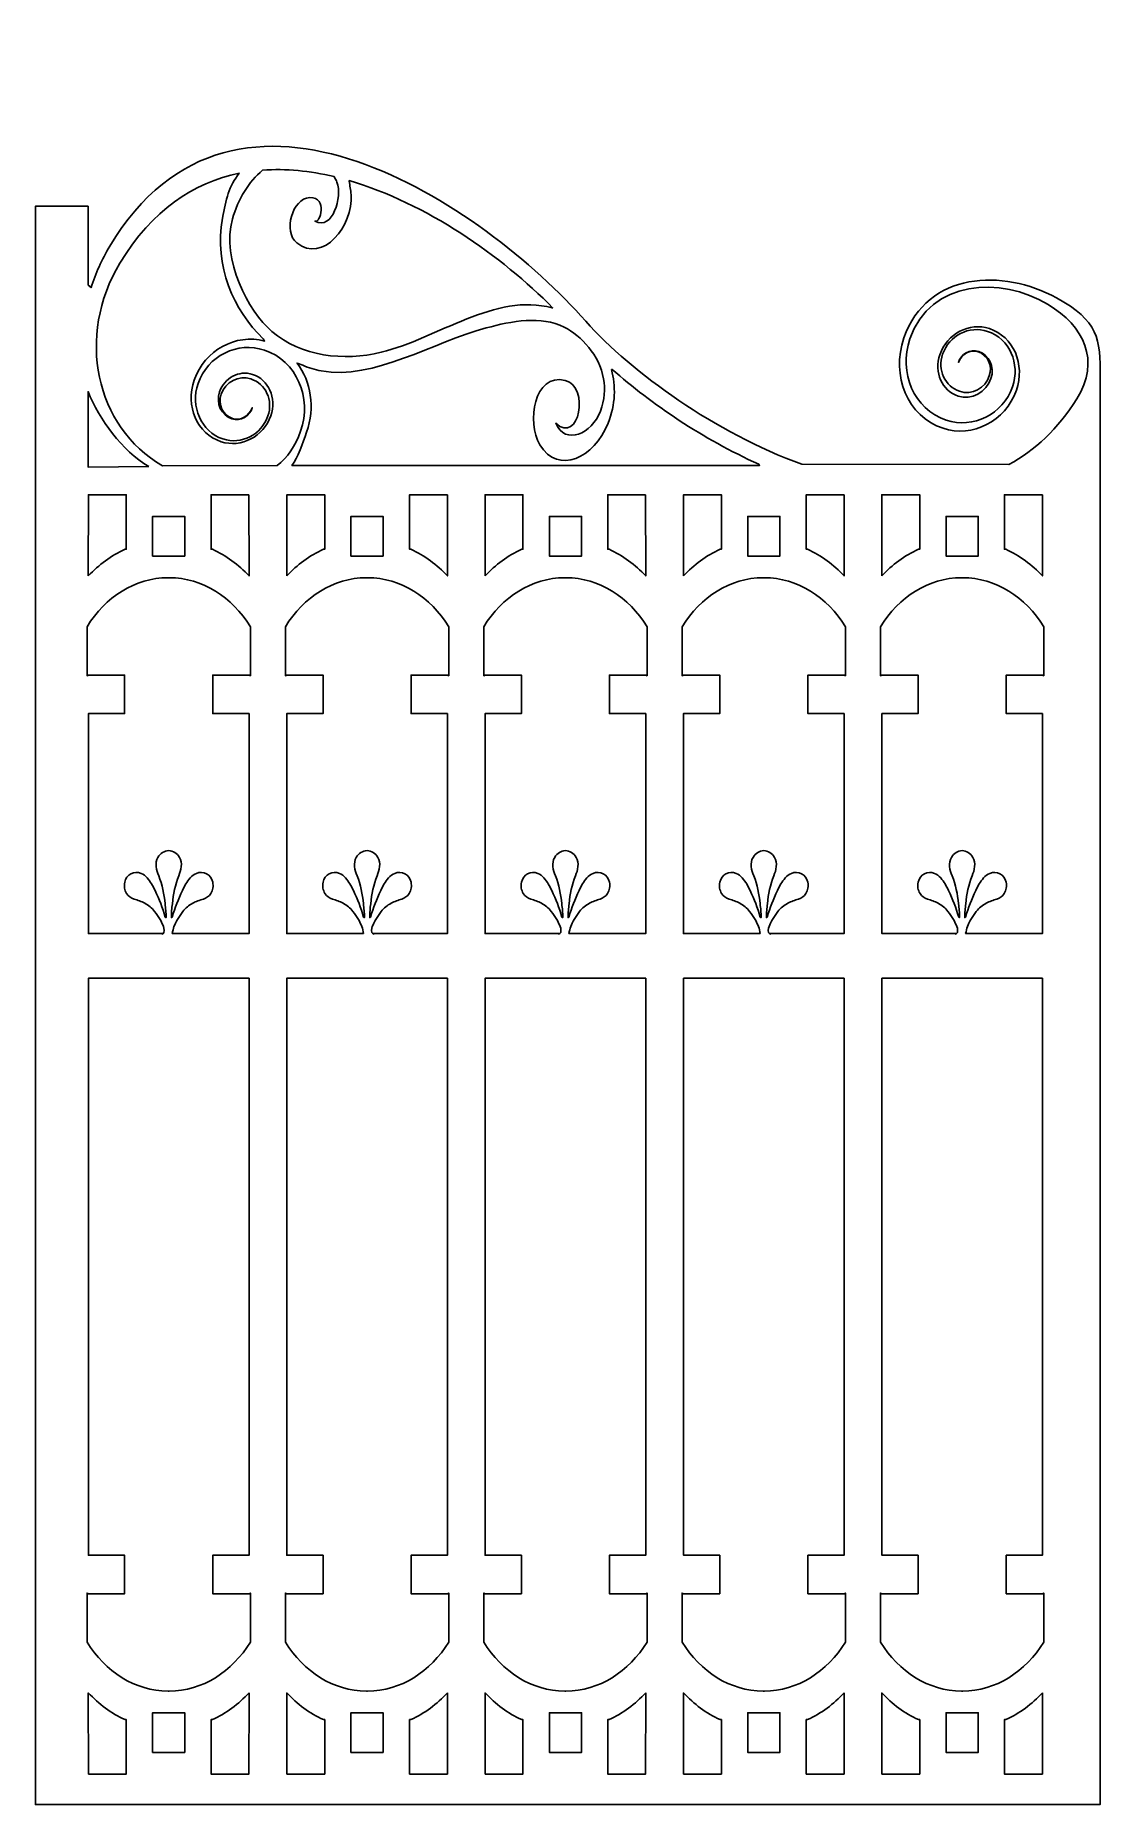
# Model space of a CAD drawing. Header units: centimetres. Extents: x -6.6 to 6.6, y -10.3 to 11.7.
import ezdxf

# ---------------------------------------------------------------- set-up
doc = ezdxf.new("R2010")
doc.units = ezdxf.units.CM
doc.header["$MEASUREMENT"] = 0
doc.layers.add('Camada 1', color=7, linetype='Continuous')

msp = doc.modelspace()

# ---------------------------------------------------------------- linework, layer by layer
at = {"layer": 'Camada 1'}
for points, knots in [([(5.48455, 6.34795), (5.80594, 6.52258), (6.0932, 6.78803), (6.3286, 7.16437), (6.3286, 7.16437), (6.62446, 7.63729), (6.41906, 8.06771), (5.97162, 8.33634), (5.97162, 8.33634), (5.38104, 8.69078), (4.50723, 8.64609), (4.25342, 7.90822), (4.25342, 7.90822), (4.1107, 7.48957), (4.30321, 7.03398), (4.70509, 6.89952), (4.70509, 6.89952), (5.03963, 6.78826), (5.41013, 6.96887), (5.52887, 7.31407), (5.52887, 7.31407), (5.62753, 7.60236), (5.49151, 7.91224), (5.21923, 8.00212), (5.21923, 8.00212), (4.98984, 8.07872), (4.74023, 7.95121), (4.66064, 7.71907), (4.66064, 7.71907), (4.59307, 7.52256), (4.68998, 7.31751), (4.87138, 7.2574), (4.87138, 7.2574), (5.02563, 7.20639), (5.19012, 7.29629), (5.24055, 7.44801), (5.24055, 7.44801), (5.28616, 7.58006), (5.21769, 7.71085), (5.10119, 7.74908), (5.10119, 7.74908), (4.99872, 7.78255), (4.89669, 7.71974), (4.85669, 7.6165), (4.85669, 7.6165), (4.88603, 7.71662), (4.99806, 7.78864), (5.11053, 7.75297), (5.11053, 7.75297), (5.23724, 7.7113), (5.3119, 7.56414), (5.26081, 7.41753), (5.26081, 7.41753), (5.20123, 7.24706), (5.02118, 7.14459), (4.85227, 7.19925), (4.85227, 7.19925), (4.65354, 7.26516), (4.54908, 7.49302), (4.6251, 7.71283), (4.6251, 7.71283), (4.71667, 7.97344), (4.99232, 8.11926), (5.24213, 8.03602), (5.24213, 8.03602), (5.54222, 7.93889), (5.68914, 7.59414), (5.57667, 7.27084), (5.57667, 7.27084), (5.44131, 6.88352), (5.03144, 6.6777), (4.6651, 6.79827), (4.6651, 6.79827), (4.22454, 6.94384), (4.01647, 7.45034), (4.17964, 7.92066), (4.17964, 7.92066), (4.46724, 8.74799), (5.41419, 8.78198), (6.07525, 8.41924), (6.07525, 8.41924), (6.59849, 8.13206), (6.62161, 7.91333), (6.61807, 7.43277), (6.61807, 7.43277), (6.61807, 7.43277), (6.61807, -10.30146), (6.61807, -10.30146), (6.61807, -10.30146), (6.61807, -10.30146), (-6.61829, -10.30146), (-6.61829, -10.30146), (-6.61829, -10.30146), (-6.61829, -10.30146), (-6.61829, 9.55787), (-6.61829, 9.55787), (-6.61829, 9.55787), (-6.61829, 9.55787), (-5.96389, 9.55787), (-5.96389, 9.55787), (-5.96389, 9.55787), (-5.96389, 9.55787), (-5.96389, 8.57717), (-5.96389, 8.57717), (-5.96389, 8.57717), (-5.96389, 8.57717), (-5.92611, 8.5455), (-5.92611, 8.5455), (-5.92611, 8.5455), (-5.87145, 8.72076), (-5.79408, 8.89369), (-5.69404, 9.05996), (-5.69404, 9.05996), (-4.11985, 11.67976), (-1.04171, 9.55788), (0.22416, 8.12839), (0.22416, 8.12839), (0.80526, 7.48262), (1.83103, 6.74256), (2.91108, 6.35116), (2.91108, 6.35116), (2.91108, 6.35116), (5.48455, 6.34795), (5.48455, 6.34795)], [0, 0, 0, 0, 0.03125, 0.03125, 0.03125, 0.03125, 0.0625, 0.0625, 0.0625, 0.0625, 0.09375, 0.09375, 0.09375, 0.09375, 0.125, 0.125, 0.125, 0.125, 0.15625, 0.15625, 0.15625, 0.15625, 0.1875, 0.1875, 0.1875, 0.1875, 0.21875, 0.21875, 0.21875, 0.21875, 0.25, 0.25, 0.25, 0.25, 0.28125, 0.28125, 0.28125, 0.28125, 0.3125, 0.3125, 0.3125, 0.3125, 0.34375, 0.34375, 0.34375, 0.34375, 0.375, 0.375, 0.375, 0.375, 0.40625, 0.40625, 0.40625, 0.40625, 0.4375, 0.4375, 0.4375, 0.4375, 0.46875, 0.46875, 0.46875, 0.46875, 0.5, 0.5, 0.5, 0.5, 0.53125, 0.53125, 0.53125, 0.53125, 0.5625, 0.5625, 0.5625, 0.5625, 0.59375, 0.59375, 0.59375, 0.59375, 0.625, 0.625, 0.625, 0.625, 0.65625, 0.65625, 0.65625, 0.65625, 0.6875, 0.6875, 0.6875, 0.6875, 0.71875, 0.71875, 0.71875, 0.71875, 0.75, 0.75, 0.75, 0.75, 0.78125, 0.78125, 0.78125, 0.78125, 0.8125, 0.8125, 0.8125, 0.8125, 0.84375, 0.84375, 0.84375, 0.84375, 0.875, 0.875, 0.875, 0.875, 0.90625, 0.90625, 0.90625, 0.90625, 0.9375, 0.9375, 0.9375, 0.9375, 1, 1, 1, 1]), ([(-4.08297, 9.9661), (-4.64934, 9.85127), (-5.16768, 9.51197), (-5.56691, 8.85101), (-5.56691, 8.85101), (-6.11261, 7.94677), (-5.87499, 6.81528), (-5.03766, 6.33191), (-5.03766, 6.33191), (-5.03766, 6.33191), (-3.61195, 6.33403), (-3.61195, 6.33403), (-3.61195, 6.33403), (-3.48569, 6.43574), (-3.38412, 6.57631), (-3.32054, 6.7608), (-3.32054, 6.7608), (-3.17737, 7.17993), (-3.36944, 7.63649), (-3.77155, 7.76952), (-3.77155, 7.76952), (-4.10519, 7.8812), (-4.47709, 7.70007), (-4.59509, 7.35442), (-4.59509, 7.35442), (-4.69468, 7.06711), (-4.55731, 6.75726), (-4.28637, 6.66526), (-4.28637, 6.66526), (-4.05698, 6.59078), (-3.80713, 6.71873), (-3.72688, 6.95098), (-3.72688, 6.95098), (-3.65952, 7.14614), (-3.75622, 7.35098), (-3.93826, 7.41112), (-3.93826, 7.41112), (-4.09209, 7.4629), (-4.25568, 7.37321), (-4.30749, 7.22073), (-4.30749, 7.22073), (-4.35371, 7.08839), (-4.28349, 6.95866), (-4.16768, 6.92032), (-4.16768, 6.92032), (-4.06587, 6.88598), (-3.96273, 6.95032), (-3.92249, 7.05301), (-3.92249, 7.05301), (-3.95138, 6.95287), (-4.06473, 6.87965), (-4.17633, 6.91696), (-4.17633, 6.91696), (-4.30322, 6.95919), (-4.37905, 7.10436), (-4.32791, 7.2515), (-4.32791, 7.2515), (-4.26833, 7.42142), (-4.08851, 7.52389), (-3.91802, 7.46788), (-3.91802, 7.46788), (-3.72064, 7.40332), (-3.61573, 7.17647), (-3.69217, 6.95454), (-3.69217, 6.95454), (-3.78221, 6.69602), (-4.05894, 6.54975), (-4.30989, 6.63191), (-4.30989, 6.63191), (-4.60929, 6.73081), (-4.7551, 7.07503), (-4.64332, 7.39732), (-4.64332, 7.39732), (-4.5124, 7.77173), (-4.12564, 7.97668), (-3.76953, 7.88267), (-3.76953, 7.88267), (-3.76953, 7.88267), (-3.78578, 7.91013), (-3.78578, 7.91013), (-3.78578, 7.91013), (-4.15187, 8.26499), (-4.39907, 8.81257), (-4.29014, 9.4104), (-4.29014, 9.4104), (-4.24857, 9.639), (-4.21322, 9.81248), (-4.08297, 9.9661), (-4.08297, 9.9661), (-4.08297, 9.9661), (-4.08297, 9.9661), (-4.08297, 9.9661)], [0, 0, 0, 0, 0.04166667, 0.04166667, 0.04166667, 0.04166667, 0.08333333, 0.08333333, 0.08333333, 0.08333333, 0.125, 0.125, 0.125, 0.125, 0.16666667, 0.16666667, 0.16666667, 0.16666667, 0.20833333, 0.20833333, 0.20833333, 0.20833333, 0.25, 0.25, 0.25, 0.25, 0.29166667, 0.29166667, 0.29166667, 0.29166667, 0.33333333, 0.33333333, 0.33333333, 0.33333333, 0.375, 0.375, 0.375, 0.375, 0.41666667, 0.41666667, 0.41666667, 0.41666667, 0.45833333, 0.45833333, 0.45833333, 0.45833333, 0.5, 0.5, 0.5, 0.5, 0.54166667, 0.54166667, 0.54166667, 0.54166667, 0.58333333, 0.58333333, 0.58333333, 0.58333333, 0.625, 0.625, 0.625, 0.625, 0.66666667, 0.66666667, 0.66666667, 0.66666667, 0.70833333, 0.70833333, 0.70833333, 0.70833333, 0.75, 0.75, 0.75, 0.75, 0.79166667, 0.79166667, 0.79166667, 0.79166667, 0.83333333, 0.83333333, 0.83333333, 0.83333333, 0.875, 0.875, 0.875, 0.875, 0.91666667, 0.91666667, 0.91666667, 0.91666667, 1, 1, 1, 1]), ([(-0.18463, 8.292), (-0.82103, 8.93817), (-1.76104, 9.59724), (-2.71685, 9.87495), (-2.71685, 9.87495), (-2.71685, 9.87495), (-2.71907, 9.86796), (-2.71907, 9.86796), (-2.71907, 9.86796), (-2.70706, 9.81605), (-2.69862, 9.75982), (-2.69417, 9.69913), (-2.69417, 9.69913), (-2.66462, 9.31858), (-3.0445, 8.83902), (-3.36902, 9.10075), (-3.36902, 9.10075), (-3.53883, 9.23735), (-3.42815, 9.65656), (-3.20585, 9.66444), (-3.20585, 9.66444), (-2.97868, 9.67177), (-3.07782, 9.33591), (-3.14227, 9.37237), (-3.14227, 9.37237), (-2.92288, 9.25024), (-2.80088, 9.6759), (-2.86866, 9.85672), (-2.86866, 9.85672), (-2.87821, 9.88196), (-2.89133, 9.90117), (-2.90578, 9.92485), (-2.90578, 9.92485), (-2.90578, 9.92485), (-2.90578, 9.92485), (-2.90578, 9.92485), (-2.90578, 9.92485), (-3.20497, 9.99552), (-3.50392, 10.02632), (-3.7938, 10.00534), (-3.7938, 10.00534), (-3.7938, 10.00534), (-3.7938, 10.00534), (-3.7938, 10.00534), (-3.7938, 10.00534), (-3.96451, 9.86453), (-4.10167, 9.64257), (-4.16834, 9.39897), (-4.16834, 9.39897), (-4.30682, 8.89528), (-3.97273, 8.25113), (-3.67889, 8.00171), (-3.67889, 8.00171), (-3.31612, 7.69186), (-2.78576, 7.62785), (-2.31875, 7.74266), (-2.31875, 7.74266), (-1.61348, 7.91559), (-0.89863, 8.48849), (-0.19579, 8.29389), (-0.19579, 8.29389), (-0.19579, 8.29389), (-0.18463, 8.292), (-0.18463, 8.292)], [0, 0, 0, 0, 0.05882353, 0.05882353, 0.05882353, 0.05882353, 0.11764706, 0.11764706, 0.11764706, 0.11764706, 0.17647059, 0.17647059, 0.17647059, 0.17647059, 0.23529412, 0.23529412, 0.23529412, 0.23529412, 0.29411765, 0.29411765, 0.29411765, 0.29411765, 0.35294118, 0.35294118, 0.35294118, 0.35294118, 0.41176471, 0.41176471, 0.41176471, 0.41176471, 0.47058824, 0.47058824, 0.47058824, 0.47058824, 0.52941176, 0.52941176, 0.52941176, 0.52941176, 0.58823529, 0.58823529, 0.58823529, 0.58823529, 0.64705882, 0.64705882, 0.64705882, 0.64705882, 0.70588235, 0.70588235, 0.70588235, 0.70588235, 0.76470588, 0.76470588, 0.76470588, 0.76470588, 0.82352941, 0.82352941, 0.82352941, 0.82352941, 0.88235294, 0.88235294, 0.88235294, 0.88235294, 1, 1, 1, 1]), ([(0.54221, 7.52746), (0.59825, 7.32529), (0.59534, 7.09804), (0.50178, 6.8623), (0.50178, 6.8623), (0.3293, 6.42751), (-0.1175, 6.21436), (-0.34645, 6.5938), (-0.34645, 6.5938), (-0.51359, 6.86963), (-0.41979, 7.48981), (-0.03215, 7.39289), (-0.03215, 7.39289), (0.27551, 7.31566), (0.1439, 6.59279), (-0.14994, 6.86042), (-0.14994, 6.86042), (-0.02791, 6.58203), (0.30083, 6.73218), (0.40529, 7.00959), (0.40529, 7.00959), (0.40529, 7.00959), (0.40529, 7.0098), (0.40529, 7.0098), (0.40529, 7.0098), (0.45866, 7.15183), (0.46797, 7.28843), (0.44532, 7.4139), (0.44532, 7.4139), (0.39288, 7.70931), (0.16835, 7.94479), (-0.04368, 8.05427), (-0.04368, 8.05427), (-0.33044, 8.20188), (-0.6963, 8.12976), (-1.01327, 8.04472), (-1.01327, 8.04472), (-1.66631, 7.86967), (-2.4163, 7.39109), (-3.0649, 7.51246), (-3.0649, 7.51246), (-3.14136, 7.5268), (-3.2187, 7.55014), (-3.29519, 7.58181), (-3.29519, 7.58181), (-3.29519, 7.58181), (-3.36409, 7.60782), (-3.36409, 7.60782), (-3.36409, 7.60782), (-3.19182, 7.38009), (-3.1398, 7.05603), (-3.24627, 6.74848), (-3.24627, 6.74848), (-3.2912, 6.61955), (-3.35565, 6.42984), (-3.42944, 6.33737), (-3.42944, 6.33737), (-3.42944, 6.33737), (2.09621, 6.33737), (2.09621, 6.33737), (2.09621, 6.33737), (2.09621, 6.33737), (2.38405, 6.33737), (2.38405, 6.33737), (2.38405, 6.33737), (2.38405, 6.33737), (2.37426, 6.35216), (2.37426, 6.35216), (2.37426, 6.35216), (1.6801, 6.66424), (1.0397, 7.1), (0.55292, 7.53046), (0.55292, 7.53046), (0.55292, 7.53046), (0.54221, 7.52746), (0.54221, 7.52746)], [0, 0, 0, 0, 0.05, 0.05, 0.05, 0.05, 0.1, 0.1, 0.1, 0.1, 0.15, 0.15, 0.15, 0.15, 0.2, 0.2, 0.2, 0.2, 0.25, 0.25, 0.25, 0.25, 0.3, 0.3, 0.3, 0.3, 0.35, 0.35, 0.35, 0.35, 0.4, 0.4, 0.4, 0.4, 0.45, 0.45, 0.45, 0.45, 0.5, 0.5, 0.5, 0.5, 0.55, 0.55, 0.55, 0.55, 0.6, 0.6, 0.6, 0.6, 0.65, 0.65, 0.65, 0.65, 0.7, 0.7, 0.7, 0.7, 0.75, 0.75, 0.75, 0.75, 0.8, 0.8, 0.8, 0.8, 0.85, 0.85, 0.85, 0.85, 0.9, 0.9, 0.9, 0.9, 1, 1, 1, 1]), ([(-5.20748, 6.32326), (-5.54646, 6.51963), (-5.81766, 6.90675), (-5.9639, 7.25404), (-5.9639, 7.25404), (-5.9639, 7.25404), (-5.9639, 6.31659), (-5.9639, 6.31659), (-5.9639, 6.31659), (-5.9639, 6.31659), (-5.20748, 6.32326), (-5.20748, 6.32326)], [0, 0, 0, 0, 0.25, 0.25, 0.25, 0.25, 0.5, 0.5, 0.5, 0.5, 1, 1, 1, 1]), ([(-5.9599, 4.96357), (-5.82986, 5.10406), (-5.67539, 5.21762), (-5.50378, 5.2962), (-5.50378, 5.2962), (-5.50378, 5.2962), (-5.48822, 5.29631), (-5.48822, 5.29631), (-5.48822, 5.29631), (-5.48822, 5.29631), (-5.48822, 5.97293), (-5.48822, 5.97293), (-5.48822, 5.97293), (-5.48822, 5.97293), (-5.95879, 5.97293), (-5.95879, 5.97293), (-5.95879, 5.97293), (-5.95879, 5.97293), (-5.9599, 4.96357), (-5.9599, 4.96357)], [0, 0, 0, 0, 0.16666667, 0.16666667, 0.16666667, 0.16666667, 0.33333333, 0.33333333, 0.33333333, 0.33333333, 0.5, 0.5, 0.5, 0.5, 0.66666667, 0.66666667, 0.66666667, 0.66666667, 1, 1, 1, 1]), ([(-3.96317, 5.97296), (-3.96317, 5.97296), (-4.43373, 5.97296), (-4.43373, 5.97296), (-4.43373, 5.97296), (-4.43373, 5.97296), (-4.43373, 5.29634), (-4.43373, 5.29634), (-4.43373, 5.29634), (-4.43373, 5.29634), (-4.41817, 5.29623), (-4.41817, 5.29623), (-4.41817, 5.29623), (-4.24656, 5.21765), (-4.0921, 5.10406), (-3.96205, 4.9636), (-3.96205, 4.9636), (-3.96205, 4.9636), (-3.96317, 5.97296), (-3.96317, 5.97296)], [0, 0, 0, 0, 0.16666667, 0.16666667, 0.16666667, 0.16666667, 0.33333333, 0.33333333, 0.33333333, 0.33333333, 0.5, 0.5, 0.5, 0.5, 0.66666667, 0.66666667, 0.66666667, 0.66666667, 1, 1, 1, 1]), ([(-3.49303, 4.96357), (-3.36323, 5.10406), (-3.2085, 5.21762), (-3.03691, 5.2962), (-3.03691, 5.2962), (-3.03691, 5.2962), (-3.02135, 5.29631), (-3.02135, 5.29631), (-3.02135, 5.29631), (-3.02135, 5.29631), (-3.02135, 5.97293), (-3.02135, 5.97293), (-3.02135, 5.97293), (-3.02135, 5.97293), (-3.49213, 5.97293), (-3.49213, 5.97293), (-3.49213, 5.97293), (-3.49213, 5.97293), (-3.49303, 4.96357), (-3.49303, 4.96357)], [0, 0, 0, 0, 0.16666667, 0.16666667, 0.16666667, 0.16666667, 0.33333333, 0.33333333, 0.33333333, 0.33333333, 0.5, 0.5, 0.5, 0.5, 0.66666667, 0.66666667, 0.66666667, 0.66666667, 1, 1, 1, 1]), ([(-1.49651, 5.97296), (-1.49651, 5.97296), (-1.96707, 5.97296), (-1.96707, 5.97296), (-1.96707, 5.97296), (-1.96707, 5.97296), (-1.96707, 5.29634), (-1.96707, 5.29634), (-1.96707, 5.29634), (-1.96707, 5.29634), (-1.95151, 5.29623), (-1.95151, 5.29623), (-1.95151, 5.29623), (-1.77993, 5.21765), (-1.62544, 5.10406), (-1.49539, 4.9636), (-1.49539, 4.9636), (-1.49539, 4.9636), (-1.49651, 5.97296), (-1.49651, 5.97296)], [0, 0, 0, 0, 0.16666667, 0.16666667, 0.16666667, 0.16666667, 0.33333333, 0.33333333, 0.33333333, 0.33333333, 0.5, 0.5, 0.5, 0.5, 0.66666667, 0.66666667, 0.66666667, 0.66666667, 1, 1, 1, 1]), ([(-1.0282, 4.96357), (-0.89816, 5.10406), (-0.74369, 5.21762), (-0.57208, 5.2962), (-0.57208, 5.2962), (-0.57208, 5.2962), (-0.55652, 5.29631), (-0.55652, 5.29631), (-0.55652, 5.29631), (-0.55652, 5.29631), (-0.55652, 5.97293), (-0.55652, 5.97293), (-0.55652, 5.97293), (-0.55652, 5.97293), (-1.02709, 5.97293), (-1.02709, 5.97293), (-1.02709, 5.97293), (-1.02709, 5.97293), (-1.0282, 4.96357), (-1.0282, 4.96357)], [0, 0, 0, 0, 0.16666667, 0.16666667, 0.16666667, 0.16666667, 0.33333333, 0.33333333, 0.33333333, 0.33333333, 0.5, 0.5, 0.5, 0.5, 0.66666667, 0.66666667, 0.66666667, 0.66666667, 1, 1, 1, 1]), ([(0.96856, 5.97296), (0.96856, 5.97296), (0.49776, 5.97296), (0.49776, 5.97296), (0.49776, 5.97296), (0.49776, 5.97296), (0.49776, 5.29634), (0.49776, 5.29634), (0.49776, 5.29634), (0.49776, 5.29634), (0.51332, 5.29623), (0.51332, 5.29623), (0.51332, 5.29623), (0.68493, 5.21765), (0.83963, 5.10406), (0.96946, 4.9636), (0.96946, 4.9636), (0.96946, 4.9636), (0.96856, 5.97296), (0.96856, 5.97296)], [0, 0, 0, 0, 0.16666667, 0.16666667, 0.16666667, 0.16666667, 0.33333333, 0.33333333, 0.33333333, 0.33333333, 0.5, 0.5, 0.5, 0.5, 0.66666667, 0.66666667, 0.66666667, 0.66666667, 1, 1, 1, 1]), ([(1.43846, 4.96357), (1.56848, 5.10406), (1.72299, 5.21762), (1.89458, 5.2962), (1.89458, 5.2962), (1.89458, 5.2962), (1.91014, 5.29631), (1.91014, 5.29631), (1.91014, 5.29631), (1.91014, 5.29631), (1.91014, 5.97293), (1.91014, 5.97293), (1.91014, 5.97293), (1.91014, 5.97293), (1.43957, 5.97293), (1.43957, 5.97293), (1.43957, 5.97293), (1.43957, 5.97293), (1.43846, 4.96357), (1.43846, 4.96357)], [0, 0, 0, 0, 0.16666667, 0.16666667, 0.16666667, 0.16666667, 0.33333333, 0.33333333, 0.33333333, 0.33333333, 0.5, 0.5, 0.5, 0.5, 0.66666667, 0.66666667, 0.66666667, 0.66666667, 1, 1, 1, 1]), ([(3.43519, 5.97296), (3.43519, 5.97296), (2.96442, 5.97296), (2.96442, 5.97296), (2.96442, 5.97296), (2.96442, 5.97296), (2.96442, 5.29634), (2.96442, 5.29634), (2.96442, 5.29634), (2.96442, 5.29634), (2.97998, 5.29623), (2.97998, 5.29623), (2.97998, 5.29623), (3.15156, 5.21765), (3.30629, 5.10406), (3.4361, 4.9636), (3.4361, 4.9636), (3.4361, 4.9636), (3.43519, 5.97296), (3.43519, 5.97296)], [0, 0, 0, 0, 0.16666667, 0.16666667, 0.16666667, 0.16666667, 0.33333333, 0.33333333, 0.33333333, 0.33333333, 0.5, 0.5, 0.5, 0.5, 0.66666667, 0.66666667, 0.66666667, 0.66666667, 1, 1, 1, 1]), ([(3.90353, 4.96357), (4.03336, 5.10406), (4.18804, 5.21762), (4.35965, 5.2962), (4.35965, 5.2962), (4.35965, 5.2962), (4.37523, 5.29631), (4.37523, 5.29631), (4.37523, 5.29631), (4.37523, 5.29631), (4.37523, 5.97293), (4.37523, 5.97293), (4.37523, 5.97293), (4.37523, 5.97293), (3.9044, 5.97293), (3.9044, 5.97293), (3.9044, 5.97293), (3.9044, 5.97293), (3.90353, 4.96357), (3.90353, 4.96357)], [0, 0, 0, 0, 0.16666667, 0.16666667, 0.16666667, 0.16666667, 0.33333333, 0.33333333, 0.33333333, 0.33333333, 0.5, 0.5, 0.5, 0.5, 0.66666667, 0.66666667, 0.66666667, 0.66666667, 1, 1, 1, 1]), ([(5.90005, 5.97296), (5.90005, 5.97296), (5.42925, 5.97296), (5.42925, 5.97296), (5.42925, 5.97296), (5.42925, 5.97296), (5.42925, 5.29634), (5.42925, 5.29634), (5.42925, 5.29634), (5.42925, 5.29634), (5.44483, 5.29623), (5.44483, 5.29623), (5.44483, 5.29623), (5.61641, 5.21765), (5.77111, 5.10406), (5.90095, 4.9636), (5.90095, 4.9636), (5.90095, 4.9636), (5.90005, 5.97296), (5.90005, 5.97296)], [0, 0, 0, 0, 0.16666667, 0.16666667, 0.16666667, 0.16666667, 0.33333333, 0.33333333, 0.33333333, 0.33333333, 0.5, 0.5, 0.5, 0.5, 0.66666667, 0.66666667, 0.66666667, 0.66666667, 1, 1, 1, 1]), ([(-4.98898, 5.21053), (-4.98898, 5.21053), (-4.76049, 5.21053), (-4.76049, 5.21053), (-4.76049, 5.21053), (-4.76049, 5.21053), (-4.76049, 5.70342), (-4.76049, 5.70342), (-4.76049, 5.70342), (-4.76049, 5.70342), (-4.98189, 5.70342), (-4.98189, 5.70342), (-4.98189, 5.70342), (-4.98189, 5.70342), (-4.93922, 5.70342), (-4.93922, 5.70342), (-4.93922, 5.70342), (-4.93922, 5.70342), (-5.16059, 5.70342), (-5.16059, 5.70342), (-5.16059, 5.70342), (-5.16059, 5.70342), (-5.16059, 5.21053), (-5.16059, 5.21053), (-5.16059, 5.21053), (-5.16059, 5.21053), (-4.9321, 5.21053), (-4.9321, 5.21053), (-4.9321, 5.21053), (-4.9321, 5.21053), (-4.98898, 5.21053), (-4.98898, 5.21053)], [0, 0, 0, 0, 0.11111111, 0.11111111, 0.11111111, 0.11111111, 0.22222222, 0.22222222, 0.22222222, 0.22222222, 0.33333333, 0.33333333, 0.33333333, 0.33333333, 0.44444444, 0.44444444, 0.44444444, 0.44444444, 0.55555556, 0.55555556, 0.55555556, 0.55555556, 0.66666667, 0.66666667, 0.66666667, 0.66666667, 0.77777778, 0.77777778, 0.77777778, 0.77777778, 1, 1, 1, 1]), ([(-2.52301, 5.21053), (-2.52301, 5.21053), (-2.29473, 5.21053), (-2.29473, 5.21053), (-2.29473, 5.21053), (-2.29473, 5.21053), (-2.29473, 5.70342), (-2.29473, 5.70342), (-2.29473, 5.70342), (-2.29473, 5.70342), (-2.51611, 5.70342), (-2.51611, 5.70342), (-2.51611, 5.70342), (-2.51611, 5.70342), (-2.47343, 5.70342), (-2.47343, 5.70342), (-2.47343, 5.70342), (-2.47343, 5.70342), (-2.6946, 5.70342), (-2.6946, 5.70342), (-2.6946, 5.70342), (-2.6946, 5.70342), (-2.6946, 5.21053), (-2.6946, 5.21053), (-2.6946, 5.21053), (-2.6946, 5.21053), (-2.46634, 5.21053), (-2.46634, 5.21053), (-2.46634, 5.21053), (-2.46634, 5.21053), (-2.52301, 5.21053), (-2.52301, 5.21053)], [0, 0, 0, 0, 0.11111111, 0.11111111, 0.11111111, 0.11111111, 0.22222222, 0.22222222, 0.22222222, 0.22222222, 0.33333333, 0.33333333, 0.33333333, 0.33333333, 0.44444444, 0.44444444, 0.44444444, 0.44444444, 0.55555556, 0.55555556, 0.55555556, 0.55555556, 0.66666667, 0.66666667, 0.66666667, 0.66666667, 0.77777778, 0.77777778, 0.77777778, 0.77777778, 1, 1, 1, 1]), ([(-0.05726, 5.21053), (-0.05726, 5.21053), (0.17103, 5.21053), (0.17103, 5.21053), (0.17103, 5.21053), (0.17103, 5.21053), (0.17103, 5.70342), (0.17103, 5.70342), (0.17103, 5.70342), (0.17103, 5.70342), (-0.05038, 5.70342), (-0.05038, 5.70342), (-0.05038, 5.70342), (-0.05038, 5.70342), (-0.0077, 5.70342), (-0.0077, 5.70342), (-0.0077, 5.70342), (-0.0077, 5.70342), (-0.22884, 5.70342), (-0.22884, 5.70342), (-0.22884, 5.70342), (-0.22884, 5.70342), (-0.22884, 5.21053), (-0.22884, 5.21053), (-0.22884, 5.21053), (-0.22884, 5.21053), (-0.00056, 5.21053), (-0.00056, 5.21053), (-0.00056, 5.21053), (-0.00056, 5.21053), (-0.05726, 5.21053), (-0.05726, 5.21053)], [0, 0, 0, 0, 0.11111111, 0.11111111, 0.11111111, 0.11111111, 0.22222222, 0.22222222, 0.22222222, 0.22222222, 0.33333333, 0.33333333, 0.33333333, 0.33333333, 0.44444444, 0.44444444, 0.44444444, 0.44444444, 0.55555556, 0.55555556, 0.55555556, 0.55555556, 0.66666667, 0.66666667, 0.66666667, 0.66666667, 0.77777778, 0.77777778, 0.77777778, 0.77777778, 1, 1, 1, 1]), ([(2.40848, 5.21053), (2.40848, 5.21053), (2.63676, 5.21053), (2.63676, 5.21053), (2.63676, 5.21053), (2.63676, 5.21053), (2.63676, 5.70342), (2.63676, 5.70342), (2.63676, 5.70342), (2.63676, 5.70342), (2.41562, 5.70342), (2.41562, 5.70342), (2.41562, 5.70342), (2.41562, 5.70342), (2.45827, 5.70342), (2.45827, 5.70342), (2.45827, 5.70342), (2.45827, 5.70342), (2.23689, 5.70342), (2.23689, 5.70342), (2.23689, 5.70342), (2.23689, 5.70342), (2.23689, 5.21053), (2.23689, 5.21053), (2.23689, 5.21053), (2.23689, 5.21053), (2.46518, 5.21053), (2.46518, 5.21053), (2.46518, 5.21053), (2.46518, 5.21053), (2.40848, 5.21053), (2.40848, 5.21053)], [0, 0, 0, 0, 0.11111111, 0.11111111, 0.11111111, 0.11111111, 0.22222222, 0.22222222, 0.22222222, 0.22222222, 0.33333333, 0.33333333, 0.33333333, 0.33333333, 0.44444444, 0.44444444, 0.44444444, 0.44444444, 0.55555556, 0.55555556, 0.55555556, 0.55555556, 0.66666667, 0.66666667, 0.66666667, 0.66666667, 0.77777778, 0.77777778, 0.77777778, 0.77777778, 1, 1, 1, 1]), ([(4.87445, 5.21053), (4.87445, 5.21053), (5.10252, 5.21053), (5.10252, 5.21053), (5.10252, 5.21053), (5.10252, 5.21053), (5.10252, 5.70342), (5.10252, 5.70342), (5.10252, 5.70342), (5.10252, 5.70342), (4.88135, 5.70342), (4.88135, 5.70342), (4.88135, 5.70342), (4.88135, 5.70342), (4.92403, 5.70342), (4.92403, 5.70342), (4.92403, 5.70342), (4.92403, 5.70342), (4.70286, 5.70342), (4.70286, 5.70342), (4.70286, 5.70342), (4.70286, 5.70342), (4.70286, 5.21053), (4.70286, 5.21053), (4.70286, 5.21053), (4.70286, 5.21053), (4.93091, 5.21053), (4.93091, 5.21053), (4.93091, 5.21053), (4.93091, 5.21053), (4.87445, 5.21053), (4.87445, 5.21053)], [0, 0, 0, 0, 0.11111111, 0.11111111, 0.11111111, 0.11111111, 0.22222222, 0.22222222, 0.22222222, 0.22222222, 0.33333333, 0.33333333, 0.33333333, 0.33333333, 0.44444444, 0.44444444, 0.44444444, 0.44444444, 0.55555556, 0.55555556, 0.55555556, 0.55555556, 0.66666667, 0.66666667, 0.66666667, 0.66666667, 0.77777778, 0.77777778, 0.77777778, 0.77777778, 1, 1, 1, 1]), ([(-4.91784, 0.52055), (-4.90961, 0.54566), (-4.9054, 0.58445), (-4.89517, 0.60889), (-4.89517, 0.60889), (-4.88316, 0.63844), (-4.86961, 0.66559), (-4.85249, 0.69379), (-4.85249, 0.69379), (-4.83026, 0.73014), (-4.80939, 0.76091), (-4.78449, 0.79436), (-4.78449, 0.79436), (-4.7507, 0.83982), (-4.70935, 0.87239), (-4.66223, 0.89771), (-4.66223, 0.89771), (-4.61931, 0.92118), (-4.57486, 0.93496), (-4.52885, 0.94997), (-4.52885, 0.94997), (-4.49194, 0.9623), (-4.45818, 0.98185), (-4.43683, 1.01897), (-4.43683, 1.01897), (-4.41193, 1.06196), (-4.40214, 1.10898), (-4.41371, 1.15825), (-4.41371, 1.15825), (-4.42482, 1.20416), (-4.45149, 1.24204), (-4.49039, 1.26371), (-4.49039, 1.26371), (-4.5304, 1.28527), (-4.57508, 1.28437), (-4.61575, 1.26826), (-4.61575, 1.26826), (-4.6462, 1.25572), (-4.6711, 1.23627), (-4.69378, 1.21114), (-4.69378, 1.21114), (-4.73556, 1.16457), (-4.76379, 1.11134), (-4.79115, 1.05432), (-4.79115, 1.05432), (-4.84227, 0.94674), (-4.88362, 0.84048), (-4.91738, 0.72502), (-4.91738, 0.72502), (-4.91828, 0.72214), (-4.9245, 0.71856), (-4.92762, 0.7201), (-4.92762, 0.7201), (-4.92852, 0.78021), (-4.92116, 0.83337), (-4.9154, 0.89094), (-4.9154, 0.89094), (-4.90363, 1.01109), (-4.88095, 1.12679), (-4.83602, 1.23725), (-4.83602, 1.23725), (-4.80668, 1.30961), (-4.78469, 1.39407), (-4.82668, 1.46654), (-4.82668, 1.46654), (-4.85735, 1.518), (-4.90669, 1.54811), (-4.96051, 1.55123), (-4.96051, 1.55123), (-5.0143, 1.54811), (-5.06364, 1.518), (-5.09431, 1.46654), (-5.09431, 1.46654), (-5.13633, 1.3941), (-5.11386, 1.30962), (-5.08497, 1.23725), (-5.08497, 1.23725), (-5.04028, 1.12679), (-5.0174, 1.01108), (-5.00538, 0.89094), (-5.00538, 0.89094), (-4.99982, 0.83337), (-4.99226, 0.78024), (-4.99337, 0.7201), (-4.99337, 0.7201), (-4.99647, 0.71854), (-5.00271, 0.72211), (-5.00361, 0.72502), (-5.00361, 0.72502), (-5.03737, 0.84048), (-5.07851, 0.94674), (-5.12984, 1.05432), (-5.12984, 1.05432), (-5.15717, 1.11134), (-5.18543, 1.16457), (-5.22697, 1.21114), (-5.22697, 1.21114), (-5.24986, 1.23625), (-5.27475, 1.25572), (-5.305, 1.26826), (-5.305, 1.26826), (-5.34545, 1.28437), (-5.39057, 1.28527), (-5.43036, 1.26371), (-5.43036, 1.26371), (-5.4697, 1.24204), (-5.49595, 1.20415), (-5.50727, 1.15825), (-5.50727, 1.15825), (-5.51883, 1.10901), (-5.50904, 1.06199), (-5.48415, 1.01897), (-5.48415, 1.01897), (-5.46259, 0.98185), (-5.42925, 0.9623), (-5.3921, 0.94997), (-5.3921, 0.94997), (-5.34588, 0.93497), (-5.30164, 0.92118), (-5.25872, 0.89771), (-5.25872, 0.89771), (-5.2116, 0.87236), (-5.17024, 0.83982), (-5.13646, 0.79436), (-5.13646, 0.79436), (-5.11156, 0.76092), (-5.09069, 0.73012), (-5.06844, 0.69379), (-5.06844, 0.69379), (-5.05156, 0.66556), (-5.03777, 0.63844), (-5.02576, 0.60889), (-5.02576, 0.60889), (-5.01576, 0.58444), (-5.00843, 0.53031), (-5.03153, 0.52055), (-5.03153, 0.52055), (-5.06399, 0.50677), (-5.03243, 0.52354), (-5.03153, 0.52055), (-5.03153, 0.52055), (-5.03153, 0.52055), (-5.03153, 0.52055), (-5.03153, 0.52055), (-5.03153, 0.52055), (-5.03153, 0.52055), (-5.95855, 0.52055), (-5.95855, 0.52055), (-5.95855, 0.52055), (-5.95855, 0.52055), (-5.95855, 3.25449), (-5.95855, 3.25449), (-5.95855, 3.25449), (-5.95855, 3.25449), (-5.5082, 3.25449), (-5.5082, 3.25449), (-5.5082, 3.25449), (-5.5082, 3.25449), (-5.5082, 3.73196), (-5.5082, 3.73196), (-5.5082, 3.73196), (-5.5082, 3.73196), (-5.95855, 3.73196), (-5.95855, 3.73196), (-5.95855, 3.73196), (-5.95855, 3.73196), (-5.97588, 3.72429), (-5.97588, 3.72429), (-5.97588, 3.72429), (-5.97588, 3.72429), (-5.97588, 4.33278), (-5.97588, 4.33278), (-5.97588, 4.33278), (-5.74784, 4.70164), (-5.38107, 4.94103), (-4.96763, 4.94103), (-4.96763, 4.94103), (-4.96763, 4.94103), (-4.9534, 4.94103), (-4.9534, 4.94103), (-4.9534, 4.94103), (-4.53996, 4.94103), (-4.1732, 4.70163), (-3.94515, 4.33278), (-3.94515, 4.33278), (-3.94515, 4.33278), (-3.94515, 3.72429), (-3.94515, 3.72429), (-3.94515, 3.72429), (-3.94515, 3.72429), (-3.96248, 3.73196), (-3.96248, 3.73196), (-3.96248, 3.73196), (-3.96248, 3.73196), (-4.41283, 3.73196), (-4.41283, 3.73196), (-4.41283, 3.73196), (-4.41283, 3.73196), (-4.41283, 3.25449), (-4.41283, 3.25449), (-4.41283, 3.25449), (-4.41283, 3.25449), (-3.96248, 3.25449), (-3.96248, 3.25449), (-3.96248, 3.25449), (-3.96248, 3.25449), (-3.96248, 0.52055), (-3.96248, 0.52055), (-3.96248, 0.52055), (-3.96248, 0.52055), (-4.91784, 0.52055), (-4.91784, 0.52055), (-4.91784, 0.52055), (-4.91784, 0.52055), (-4.91784, 0.52055), (-4.91784, 0.52055)], [0, 0, 0, 0, 0.01818182, 0.01818182, 0.01818182, 0.01818182, 0.03636364, 0.03636364, 0.03636364, 0.03636364, 0.05454545, 0.05454545, 0.05454545, 0.05454545, 0.07272727, 0.07272727, 0.07272727, 0.07272727, 0.09090909, 0.09090909, 0.09090909, 0.09090909, 0.10909091, 0.10909091, 0.10909091, 0.10909091, 0.12727273, 0.12727273, 0.12727273, 0.12727273, 0.14545455, 0.14545455, 0.14545455, 0.14545455, 0.16363636, 0.16363636, 0.16363636, 0.16363636, 0.18181818, 0.18181818, 0.18181818, 0.18181818, 0.2, 0.2, 0.2, 0.2, 0.21818182, 0.21818182, 0.21818182, 0.21818182, 0.23636364, 0.23636364, 0.23636364, 0.23636364, 0.25454545, 0.25454545, 0.25454545, 0.25454545, 0.27272727, 0.27272727, 0.27272727, 0.27272727, 0.29090909, 0.29090909, 0.29090909, 0.29090909, 0.30909091, 0.30909091, 0.30909091, 0.30909091, 0.32727273, 0.32727273, 0.32727273, 0.32727273, 0.34545455, 0.34545455, 0.34545455, 0.34545455, 0.36363636, 0.36363636, 0.36363636, 0.36363636, 0.38181818, 0.38181818, 0.38181818, 0.38181818, 0.4, 0.4, 0.4, 0.4, 0.41818182, 0.41818182, 0.41818182, 0.41818182, 0.43636364, 0.43636364, 0.43636364, 0.43636364, 0.45454545, 0.45454545, 0.45454545, 0.45454545, 0.47272727, 0.47272727, 0.47272727, 0.47272727, 0.49090909, 0.49090909, 0.49090909, 0.49090909, 0.50909091, 0.50909091, 0.50909091, 0.50909091, 0.52727273, 0.52727273, 0.52727273, 0.52727273, 0.54545455, 0.54545455, 0.54545455, 0.54545455, 0.56363636, 0.56363636, 0.56363636, 0.56363636, 0.58181818, 0.58181818, 0.58181818, 0.58181818, 0.6, 0.6, 0.6, 0.6, 0.61818182, 0.61818182, 0.61818182, 0.61818182, 0.63636364, 0.63636364, 0.63636364, 0.63636364, 0.65454545, 0.65454545, 0.65454545, 0.65454545, 0.67272727, 0.67272727, 0.67272727, 0.67272727, 0.69090909, 0.69090909, 0.69090909, 0.69090909, 0.70909091, 0.70909091, 0.70909091, 0.70909091, 0.72727273, 0.72727273, 0.72727273, 0.72727273, 0.74545455, 0.74545455, 0.74545455, 0.74545455, 0.76363636, 0.76363636, 0.76363636, 0.76363636, 0.78181818, 0.78181818, 0.78181818, 0.78181818, 0.8, 0.8, 0.8, 0.8, 0.81818182, 0.81818182, 0.81818182, 0.81818182, 0.83636364, 0.83636364, 0.83636364, 0.83636364, 0.85454545, 0.85454545, 0.85454545, 0.85454545, 0.87272727, 0.87272727, 0.87272727, 0.87272727, 0.89090909, 0.89090909, 0.89090909, 0.89090909, 0.90909091, 0.90909091, 0.90909091, 0.90909091, 0.92727273, 0.92727273, 0.92727273, 0.92727273, 0.94545455, 0.94545455, 0.94545455, 0.94545455, 0.96363636, 0.96363636, 0.96363636, 0.96363636, 1, 1, 1, 1]), ([(-2.53746, 0.52055), (-2.53746, 0.52055), (-3.49261, 0.52055), (-3.49261, 0.52055), (-3.49261, 0.52055), (-3.49261, 0.52055), (-3.49261, 3.25449), (-3.49261, 3.25449), (-3.49261, 3.25449), (-3.49261, 3.25449), (-3.04247, 3.25449), (-3.04247, 3.25449), (-3.04247, 3.25449), (-3.04247, 3.25449), (-3.04247, 3.73196), (-3.04247, 3.73196), (-3.04247, 3.73196), (-3.04247, 3.73196), (-3.49261, 3.73196), (-3.49261, 3.73196), (-3.49261, 3.73196), (-3.49261, 3.73196), (-3.51018, 3.72429), (-3.51018, 3.72429), (-3.51018, 3.72429), (-3.51018, 3.72429), (-3.51018, 4.33278), (-3.51018, 4.33278), (-3.51018, 4.33278), (-3.28211, 4.70164), (-2.91537, 4.94103), (-2.50193, 4.94103), (-2.50193, 4.94103), (-2.50193, 4.94103), (-2.48769, 4.94103), (-2.48769, 4.94103), (-2.48769, 4.94103), (-2.07401, 4.94103), (-1.70725, 4.70163), (-1.47944, 4.33278), (-1.47944, 4.33278), (-1.47944, 4.33278), (-1.47944, 3.72429), (-1.47944, 3.72429), (-1.47944, 3.72429), (-1.47944, 3.72429), (-1.49677, 3.73196), (-1.49677, 3.73196), (-1.49677, 3.73196), (-1.49677, 3.73196), (-1.94707, 3.73196), (-1.94707, 3.73196), (-1.94707, 3.73196), (-1.94707, 3.73196), (-1.94707, 3.25449), (-1.94707, 3.25449), (-1.94707, 3.25449), (-1.94707, 3.25449), (-1.49672, 3.25449), (-1.49672, 3.25449), (-1.49672, 3.25449), (-1.49672, 3.25449), (-1.49672, 0.52055), (-1.49672, 0.52055), (-1.49672, 0.52055), (-1.49672, 0.52055), (-2.42364, 0.52055), (-2.42364, 0.52055), (-2.42364, 0.52055), (-2.42364, 0.52055), (-2.42364, 0.52055), (-2.42364, 0.52055), (-2.42364, 0.52055), (-2.42277, 0.52354), (-2.3912, 0.50677), (-2.42364, 0.52055), (-2.42364, 0.52055), (-2.44653, 0.53034), (-2.43944, 0.58445), (-2.42943, 0.60889), (-2.42943, 0.60889), (-2.41742, 0.63844), (-2.40363, 0.66559), (-2.38651, 0.69379), (-2.38651, 0.69379), (-2.36452, 0.73014), (-2.34341, 0.76091), (-2.31872, 0.79436), (-2.31872, 0.79436), (-2.28496, 0.83982), (-2.2436, 0.87239), (-2.19627, 0.89771), (-2.19627, 0.89771), (-2.15359, 0.92118), (-2.10912, 0.93496), (-2.06313, 0.94997), (-2.06313, 0.94997), (-2.02601, 0.9623), (-1.99267, 0.98185), (-1.97108, 1.01897), (-1.97108, 1.01897), (-1.94597, 1.06196), (-1.93618, 1.10898), (-1.94796, 1.15825), (-1.94796, 1.15825), (-1.95931, 1.20416), (-1.98553, 1.24204), (-2.02487, 1.26371), (-2.02487, 1.26371), (-2.06464, 1.28527), (-2.10956, 1.28437), (-2.14999, 1.26826), (-2.14999, 1.26826), (-2.18023, 1.25572), (-2.20534, 1.23627), (-2.22823, 1.21114), (-2.22823, 1.21114), (-2.2698, 1.16457), (-2.29805, 1.11134), (-2.32536, 1.05432), (-2.32536, 1.05432), (-2.37672, 0.94674), (-2.41783, 0.84048), (-2.45162, 0.72502), (-2.45162, 0.72502), (-2.45252, 0.72214), (-2.45874, 0.71856), (-2.46162, 0.7201), (-2.46162, 0.7201), (-2.46294, 0.78021), (-2.4554, 0.83337), (-2.44982, 0.89094), (-2.44982, 0.89094), (-2.4376, 1.01109), (-2.41492, 1.12679), (-2.37026, 1.23725), (-2.37026, 1.23725), (-2.34113, 1.30961), (-2.3189, 1.39407), (-2.36092, 1.46654), (-2.36092, 1.46654), (-2.39137, 1.518), (-2.44093, 1.54811), (-2.49475, 1.55123), (-2.49475, 1.55123), (-2.54854, 1.54811), (-2.59786, 1.518), (-2.62831, 1.46654), (-2.62831, 1.46654), (-2.67056, 1.3941), (-2.64831, 1.30962), (-2.619, 1.23725), (-2.619, 1.23725), (-2.57431, 1.12679), (-2.55164, 1.01108), (-2.53986, 0.89094), (-2.53986, 0.89094), (-2.53407, 0.83337), (-2.52652, 0.78024), (-2.52764, 0.7201), (-2.52764, 0.7201), (-2.53074, 0.71854), (-2.53698, 0.72211), (-2.53764, 0.72502), (-2.53764, 0.72502), (-2.57143, 0.84048), (-2.61276, 0.94674), (-2.66411, 1.05432), (-2.66411, 1.05432), (-2.69147, 1.11134), (-2.71967, 1.16457), (-2.76124, 1.21114), (-2.76124, 1.21114), (-2.78391, 1.23625), (-2.80905, 1.25572), (-2.8395, 1.26826), (-2.8395, 1.26826), (-2.87995, 1.28437), (-2.92485, 1.28527), (-2.96486, 1.26371), (-2.96486, 1.26371), (-3.00378, 1.24204), (-3.03045, 1.20415), (-3.04154, 1.15825), (-3.04154, 1.15825), (-3.05313, 1.10901), (-3.04331, 1.06199), (-3.01844, 1.01897), (-3.01844, 1.01897), (-2.99688, 0.98185), (-2.96309, 0.9623), (-2.92639, 0.94997), (-2.92639, 0.94997), (-2.88038, 0.93497), (-2.83593, 0.92118), (-2.79301, 0.89771), (-2.79301, 0.89771), (-2.74586, 0.87236), (-2.70432, 0.83982), (-2.67075, 0.79436), (-2.67075, 0.79436), (-2.64588, 0.76092), (-2.62498, 0.73012), (-2.60273, 0.69379), (-2.60273, 0.69379), (-2.58561, 0.66556), (-2.57206, 0.63844), (-2.56005, 0.60889), (-2.56005, 0.60889), (-2.5499, 0.58445), (-2.54569, 0.54566), (-2.53746, 0.52055), (-2.53746, 0.52055), (-2.53746, 0.52055), (-2.53746, 0.52055), (-2.53746, 0.52055)], [0, 0, 0, 0, 0.01818182, 0.01818182, 0.01818182, 0.01818182, 0.03636364, 0.03636364, 0.03636364, 0.03636364, 0.05454545, 0.05454545, 0.05454545, 0.05454545, 0.07272727, 0.07272727, 0.07272727, 0.07272727, 0.09090909, 0.09090909, 0.09090909, 0.09090909, 0.10909091, 0.10909091, 0.10909091, 0.10909091, 0.12727273, 0.12727273, 0.12727273, 0.12727273, 0.14545455, 0.14545455, 0.14545455, 0.14545455, 0.16363636, 0.16363636, 0.16363636, 0.16363636, 0.18181818, 0.18181818, 0.18181818, 0.18181818, 0.2, 0.2, 0.2, 0.2, 0.21818182, 0.21818182, 0.21818182, 0.21818182, 0.23636364, 0.23636364, 0.23636364, 0.23636364, 0.25454545, 0.25454545, 0.25454545, 0.25454545, 0.27272727, 0.27272727, 0.27272727, 0.27272727, 0.29090909, 0.29090909, 0.29090909, 0.29090909, 0.30909091, 0.30909091, 0.30909091, 0.30909091, 0.32727273, 0.32727273, 0.32727273, 0.32727273, 0.34545455, 0.34545455, 0.34545455, 0.34545455, 0.36363636, 0.36363636, 0.36363636, 0.36363636, 0.38181818, 0.38181818, 0.38181818, 0.38181818, 0.4, 0.4, 0.4, 0.4, 0.41818182, 0.41818182, 0.41818182, 0.41818182, 0.43636364, 0.43636364, 0.43636364, 0.43636364, 0.45454545, 0.45454545, 0.45454545, 0.45454545, 0.47272727, 0.47272727, 0.47272727, 0.47272727, 0.49090909, 0.49090909, 0.49090909, 0.49090909, 0.50909091, 0.50909091, 0.50909091, 0.50909091, 0.52727273, 0.52727273, 0.52727273, 0.52727273, 0.54545455, 0.54545455, 0.54545455, 0.54545455, 0.56363636, 0.56363636, 0.56363636, 0.56363636, 0.58181818, 0.58181818, 0.58181818, 0.58181818, 0.6, 0.6, 0.6, 0.6, 0.61818182, 0.61818182, 0.61818182, 0.61818182, 0.63636364, 0.63636364, 0.63636364, 0.63636364, 0.65454545, 0.65454545, 0.65454545, 0.65454545, 0.67272727, 0.67272727, 0.67272727, 0.67272727, 0.69090909, 0.69090909, 0.69090909, 0.69090909, 0.70909091, 0.70909091, 0.70909091, 0.70909091, 0.72727273, 0.72727273, 0.72727273, 0.72727273, 0.74545455, 0.74545455, 0.74545455, 0.74545455, 0.76363636, 0.76363636, 0.76363636, 0.76363636, 0.78181818, 0.78181818, 0.78181818, 0.78181818, 0.8, 0.8, 0.8, 0.8, 0.81818182, 0.81818182, 0.81818182, 0.81818182, 0.83636364, 0.83636364, 0.83636364, 0.83636364, 0.85454545, 0.85454545, 0.85454545, 0.85454545, 0.87272727, 0.87272727, 0.87272727, 0.87272727, 0.89090909, 0.89090909, 0.89090909, 0.89090909, 0.90909091, 0.90909091, 0.90909091, 0.90909091, 0.92727273, 0.92727273, 0.92727273, 0.92727273, 0.94545455, 0.94545455, 0.94545455, 0.94545455, 0.96363636, 0.96363636, 0.96363636, 0.96363636, 1, 1, 1, 1]), ([(0.01386, 0.52055), (0.02212, 0.54566), (0.0263, 0.58445), (0.03632, 0.60889), (0.03632, 0.60889), (0.04854, 0.63844), (0.06212, 0.66559), (0.07921, 0.69379), (0.07921, 0.69379), (0.10122, 0.73014), (0.12236, 0.76091), (0.14702, 0.79436), (0.14702, 0.79436), (0.18081, 0.83982), (0.22216, 0.87239), (0.2695, 0.89771), (0.2695, 0.89771), (0.31239, 0.92118), (0.35687, 0.93496), (0.40288, 0.94997), (0.40288, 0.94997), (0.43955, 0.9623), (0.47334, 0.98185), (0.4949, 1.01897), (0.4949, 1.01897), (0.5198, 1.06196), (0.52959, 1.10898), (0.51779, 1.15825), (0.51779, 1.15825), (0.5067, 1.20416), (0.48022, 1.24204), (0.44133, 1.26371), (0.44133, 1.26371), (0.4013, 1.28527), (0.35643, 1.28437), (0.31597, 1.26826), (0.31597, 1.26826), (0.28552, 1.25572), (0.26038, 1.23627), (0.23773, 1.21114), (0.23773, 1.21114), (0.19593, 1.16457), (0.16793, 1.11134), (0.1406, 1.05432), (0.1406, 1.05432), (0.08927, 0.94674), (0.04789, 0.84048), (0.01413, 0.72502), (0.01413, 0.72502), (0.01323, 0.72214), (0.0072, 0.71856), (0.00389, 0.7201), (0.00389, 0.7201), (0.00302, 0.78021), (0.01056, 0.83337), (0.01635, 0.89094), (0.01635, 0.89094), (0.02791, 1.01109), (0.05077, 1.12679), (0.09546, 1.23725), (0.09546, 1.23725), (0.1248, 1.30961), (0.14703, 1.39407), (0.10483, 1.46654), (0.10483, 1.46654), (0.0744, 1.518), (0.02482, 1.54811), (-0.029, 1.55123), (-0.029, 1.55123), (-0.08258, 1.54811), (-0.13213, 1.518), (-0.16261, 1.46654), (-0.16261, 1.46654), (-0.20463, 1.3941), (-0.1824, 1.30962), (-0.15324, 1.23725), (-0.15324, 1.23725), (-0.10858, 1.12679), (-0.0859, 1.01108), (-0.07368, 0.89094), (-0.07368, 0.89094), (-0.0681, 0.83337), (-0.06058, 0.78024), (-0.06188, 0.7201), (-0.06188, 0.7201), (-0.06503, 0.71854), (-0.07103, 0.72211), (-0.07191, 0.72502), (-0.07191, 0.72502), (-0.10567, 0.84048), (-0.14681, 0.94674), (-0.19835, 1.05432), (-0.19835, 1.05432), (-0.22547, 1.11134), (-0.25373, 1.16457), (-0.29527, 1.21114), (-0.29527, 1.21114), (-0.31818, 1.23625), (-0.34329, 1.25572), (-0.37353, 1.26826), (-0.37353, 1.26826), (-0.41398, 1.28437), (-0.45886, 1.28527), (-0.49865, 1.26371), (-0.49865, 1.26371), (-0.53799, 1.24204), (-0.56424, 1.20415), (-0.57556, 1.15825), (-0.57556, 1.15825), (-0.58733, 1.10901), (-0.57754, 1.06199), (-0.55265, 1.01897), (-0.55265, 1.01897), (-0.53087, 0.98185), (-0.49754, 0.9623), (-0.46042, 0.94997), (-0.46042, 0.94997), (-0.41441, 0.93497), (-0.36996, 0.92118), (-0.32728, 0.89771), (-0.32728, 0.89771), (-0.28016, 0.87236), (-0.23859, 0.83982), (-0.2048, 0.79436), (-0.2048, 0.79436), (-0.18011, 0.76092), (-0.15903, 0.73012), (-0.13699, 0.69379), (-0.13699, 0.69379), (-0.1199, 0.66556), (-0.10632, 0.63844), (-0.09431, 0.60889), (-0.09431, 0.60889), (-0.0841, 0.58444), (-0.07698, 0.53031), (-0.09989, 0.52055), (-0.09989, 0.52055), (-0.13254, 0.50677), (-0.10076, 0.52354), (-0.09989, 0.52055), (-0.09989, 0.52055), (-0.09989, 0.52055), (-0.09989, 0.52055), (-0.09989, 0.52055), (-0.09989, 0.52055), (-0.09989, 0.52055), (-1.02685, 0.52055), (-1.02685, 0.52055), (-1.02685, 0.52055), (-1.02685, 0.52055), (-1.02685, 3.25449), (-1.02685, 3.25449), (-1.02685, 3.25449), (-1.02685, 3.25449), (-0.57674, 3.25449), (-0.57674, 3.25449), (-0.57674, 3.25449), (-0.57674, 3.25449), (-0.57674, 3.73196), (-0.57674, 3.73196), (-0.57674, 3.73196), (-0.57674, 3.73196), (-1.02685, 3.73196), (-1.02685, 3.73196), (-1.02685, 3.73196), (-1.02685, 3.73196), (-1.04439, 3.72429), (-1.04439, 3.72429), (-1.04439, 3.72429), (-1.04439, 3.72429), (-1.04439, 4.33278), (-1.04439, 4.33278), (-1.04439, 4.33278), (-0.81635, 4.70164), (-0.44961, 4.94103), (-0.03614, 4.94103), (-0.03614, 4.94103), (-0.03614, 4.94103), (-0.02193, 4.94103), (-0.02193, 4.94103), (-0.02193, 4.94103), (0.39172, 4.94103), (0.75849, 4.70163), (0.98632, 4.33278), (0.98632, 4.33278), (0.98632, 4.33278), (0.98632, 3.72429), (0.98632, 3.72429), (0.98632, 3.72429), (0.98632, 3.72429), (0.96899, 3.73196), (0.96899, 3.73196), (0.96899, 3.73196), (0.96899, 3.73196), (0.51864, 3.73196), (0.51864, 3.73196), (0.51864, 3.73196), (0.51864, 3.73196), (0.51864, 3.25449), (0.51864, 3.25449), (0.51864, 3.25449), (0.51864, 3.25449), (0.96898, 3.25449), (0.96898, 3.25449), (0.96898, 3.25449), (0.96898, 3.25449), (0.96898, 0.52055), (0.96898, 0.52055), (0.96898, 0.52055), (0.96898, 0.52055), (0.01386, 0.52055), (0.01386, 0.52055), (0.01386, 0.52055), (0.01386, 0.52055), (0.01386, 0.52055), (0.01386, 0.52055)], [0, 0, 0, 0, 0.01818182, 0.01818182, 0.01818182, 0.01818182, 0.03636364, 0.03636364, 0.03636364, 0.03636364, 0.05454545, 0.05454545, 0.05454545, 0.05454545, 0.07272727, 0.07272727, 0.07272727, 0.07272727, 0.09090909, 0.09090909, 0.09090909, 0.09090909, 0.10909091, 0.10909091, 0.10909091, 0.10909091, 0.12727273, 0.12727273, 0.12727273, 0.12727273, 0.14545455, 0.14545455, 0.14545455, 0.14545455, 0.16363636, 0.16363636, 0.16363636, 0.16363636, 0.18181818, 0.18181818, 0.18181818, 0.18181818, 0.2, 0.2, 0.2, 0.2, 0.21818182, 0.21818182, 0.21818182, 0.21818182, 0.23636364, 0.23636364, 0.23636364, 0.23636364, 0.25454545, 0.25454545, 0.25454545, 0.25454545, 0.27272727, 0.27272727, 0.27272727, 0.27272727, 0.29090909, 0.29090909, 0.29090909, 0.29090909, 0.30909091, 0.30909091, 0.30909091, 0.30909091, 0.32727273, 0.32727273, 0.32727273, 0.32727273, 0.34545455, 0.34545455, 0.34545455, 0.34545455, 0.36363636, 0.36363636, 0.36363636, 0.36363636, 0.38181818, 0.38181818, 0.38181818, 0.38181818, 0.4, 0.4, 0.4, 0.4, 0.41818182, 0.41818182, 0.41818182, 0.41818182, 0.43636364, 0.43636364, 0.43636364, 0.43636364, 0.45454545, 0.45454545, 0.45454545, 0.45454545, 0.47272727, 0.47272727, 0.47272727, 0.47272727, 0.49090909, 0.49090909, 0.49090909, 0.49090909, 0.50909091, 0.50909091, 0.50909091, 0.50909091, 0.52727273, 0.52727273, 0.52727273, 0.52727273, 0.54545455, 0.54545455, 0.54545455, 0.54545455, 0.56363636, 0.56363636, 0.56363636, 0.56363636, 0.58181818, 0.58181818, 0.58181818, 0.58181818, 0.6, 0.6, 0.6, 0.6, 0.61818182, 0.61818182, 0.61818182, 0.61818182, 0.63636364, 0.63636364, 0.63636364, 0.63636364, 0.65454545, 0.65454545, 0.65454545, 0.65454545, 0.67272727, 0.67272727, 0.67272727, 0.67272727, 0.69090909, 0.69090909, 0.69090909, 0.69090909, 0.70909091, 0.70909091, 0.70909091, 0.70909091, 0.72727273, 0.72727273, 0.72727273, 0.72727273, 0.74545455, 0.74545455, 0.74545455, 0.74545455, 0.76363636, 0.76363636, 0.76363636, 0.76363636, 0.78181818, 0.78181818, 0.78181818, 0.78181818, 0.8, 0.8, 0.8, 0.8, 0.81818182, 0.81818182, 0.81818182, 0.81818182, 0.83636364, 0.83636364, 0.83636364, 0.83636364, 0.85454545, 0.85454545, 0.85454545, 0.85454545, 0.87272727, 0.87272727, 0.87272727, 0.87272727, 0.89090909, 0.89090909, 0.89090909, 0.89090909, 0.90909091, 0.90909091, 0.90909091, 0.90909091, 0.92727273, 0.92727273, 0.92727273, 0.92727273, 0.94545455, 0.94545455, 0.94545455, 0.94545455, 0.96363636, 0.96363636, 0.96363636, 0.96363636, 1, 1, 1, 1]), ([(2.39403, 0.52055), (2.39403, 0.52055), (1.43888, 0.52055), (1.43888, 0.52055), (1.43888, 0.52055), (1.43888, 0.52055), (1.43888, 3.25449), (1.43888, 3.25449), (1.43888, 3.25449), (1.43888, 3.25449), (1.88923, 3.25449), (1.88923, 3.25449), (1.88923, 3.25449), (1.88923, 3.25449), (1.88923, 3.73196), (1.88923, 3.73196), (1.88923, 3.73196), (1.88923, 3.73196), (1.43888, 3.73196), (1.43888, 3.73196), (1.43888, 3.73196), (1.43888, 3.73196), (1.42155, 3.72429), (1.42155, 3.72429), (1.42155, 3.72429), (1.42155, 3.72429), (1.42155, 4.33278), (1.42155, 4.33278), (1.42155, 4.33278), (1.64938, 4.70164), (2.01617, 4.94103), (2.4298, 4.94103), (2.4298, 4.94103), (2.4298, 4.94103), (2.44404, 4.94103), (2.44404, 4.94103), (2.44404, 4.94103), (2.85748, 4.94103), (3.22424, 4.70163), (3.45229, 4.33278), (3.45229, 4.33278), (3.45229, 4.33278), (3.45229, 3.72429), (3.45229, 3.72429), (3.45229, 3.72429), (3.45229, 3.72429), (3.43475, 3.73196), (3.43475, 3.73196), (3.43475, 3.73196), (3.43475, 3.73196), (2.98458, 3.73196), (2.98458, 3.73196), (2.98458, 3.73196), (2.98458, 3.73196), (2.98458, 3.25449), (2.98458, 3.25449), (2.98458, 3.25449), (2.98458, 3.25449), (3.43474, 3.25449), (3.43474, 3.25449), (3.43474, 3.25449), (3.43474, 3.25449), (3.43474, 0.52055), (3.43474, 0.52055), (3.43474, 0.52055), (3.43474, 0.52055), (2.50783, 0.52055), (2.50783, 0.52055), (2.50783, 0.52055), (2.50783, 0.52055), (2.50783, 0.52055), (2.50783, 0.52055), (2.50783, 0.52055), (2.5087, 0.52354), (2.54051, 0.50677), (2.50783, 0.52055), (2.50783, 0.52055), (2.48494, 0.53034), (2.49225, 0.58445), (2.50227, 0.60889), (2.50227, 0.60889), (2.51426, 0.63844), (2.52783, 0.66559), (2.54495, 0.69379), (2.54495, 0.69379), (2.56694, 0.73014), (2.58805, 0.76091), (2.61274, 0.79436), (2.61274, 0.79436), (2.6465, 0.83982), (2.68809, 0.87239), (2.73522, 0.89771), (2.73522, 0.89771), (2.77814, 0.92118), (2.82237, 0.93496), (2.86838, 0.94997), (2.86838, 0.94997), (2.90569, 0.9623), (2.93905, 0.98185), (2.96061, 1.01897), (2.96061, 1.01897), (2.98548, 1.06196), (2.99527, 1.10898), (2.9835, 1.15825), (2.9835, 1.15825), (2.97236, 1.20416), (2.94614, 1.24204), (2.90659, 1.26371), (2.90659, 1.26371), (2.86703, 1.28527), (2.8219, 1.28437), (2.78147, 1.26826), (2.78147, 1.26826), (2.75123, 1.25572), (2.72612, 1.23627), (2.70344, 1.21114), (2.70344, 1.21114), (2.66166, 1.16457), (2.63364, 1.11134), (2.60631, 1.05432), (2.60631, 1.05432), (2.55495, 0.94674), (2.51363, 0.84048), (2.47984, 0.72502), (2.47984, 0.72502), (2.47897, 0.72214), (2.47293, 0.71856), (2.46981, 0.7201), (2.46981, 0.7201), (2.46873, 0.78021), (2.47627, 0.83337), (2.48161, 0.89094), (2.48161, 0.89094), (2.49383, 1.01109), (2.51672, 1.12679), (2.56117, 1.23725), (2.56117, 1.23725), (2.59033, 1.30961), (2.61274, 1.39407), (2.57054, 1.46654), (2.57054, 1.46654), (2.54009, 1.518), (2.49053, 1.54811), (2.43695, 1.55123), (2.43695, 1.55123), (2.38316, 1.54811), (2.33358, 1.518), (2.30312, 1.46654), (2.30312, 1.46654), (2.26108, 1.3941), (2.28312, 1.30962), (2.31246, 1.23725), (2.31246, 1.23725), (2.35712, 1.12679), (2.38003, 1.01108), (2.39181, 0.89094), (2.39181, 0.89094), (2.39758, 0.83337), (2.40493, 0.78024), (2.40403, 0.7201), (2.40403, 0.7201), (2.4007, 0.71854), (2.39469, 0.72211), (2.39382, 0.72502), (2.39382, 0.72502), (2.36003, 0.84048), (2.31868, 0.94674), (2.26735, 1.05432), (2.26735, 1.05432), (2.24023, 1.11134), (2.212, 1.16457), (2.17019, 1.21114), (2.17019, 1.21114), (2.14754, 1.23625), (2.12241, 1.25572), (2.09216, 1.26826), (2.09216, 1.26826), (2.05149, 1.28437), (2.00681, 1.28527), (1.96683, 1.26371), (1.96683, 1.26371), (1.9277, 1.24204), (1.90124, 1.20415), (1.89015, 1.15825), (1.89015, 1.15825), (1.87835, 1.10901), (1.88817, 1.06199), (1.91304, 1.01897), (1.91304, 1.01897), (1.93458, 0.98185), (1.96839, 0.9623), (2.00506, 0.94997), (2.00506, 0.94997), (2.05131, 0.93497), (2.09576, 0.92118), (2.13844, 0.89771), (2.13844, 0.89771), (2.1858, 0.87236), (2.22713, 0.83982), (2.26092, 0.79436), (2.26092, 0.79436), (2.28561, 0.76092), (2.30669, 0.73012), (2.32873, 0.69379), (2.32873, 0.69379), (2.34606, 0.66556), (2.3594, 0.63844), (2.37162, 0.60889), (2.37162, 0.60889), (2.38157, 0.58445), (2.38601, 0.54566), (2.39403, 0.52055), (2.39403, 0.52055), (2.39403, 0.52055), (2.39403, 0.52055), (2.39403, 0.52055)], [0, 0, 0, 0, 0.01818182, 0.01818182, 0.01818182, 0.01818182, 0.03636364, 0.03636364, 0.03636364, 0.03636364, 0.05454545, 0.05454545, 0.05454545, 0.05454545, 0.07272727, 0.07272727, 0.07272727, 0.07272727, 0.09090909, 0.09090909, 0.09090909, 0.09090909, 0.10909091, 0.10909091, 0.10909091, 0.10909091, 0.12727273, 0.12727273, 0.12727273, 0.12727273, 0.14545455, 0.14545455, 0.14545455, 0.14545455, 0.16363636, 0.16363636, 0.16363636, 0.16363636, 0.18181818, 0.18181818, 0.18181818, 0.18181818, 0.2, 0.2, 0.2, 0.2, 0.21818182, 0.21818182, 0.21818182, 0.21818182, 0.23636364, 0.23636364, 0.23636364, 0.23636364, 0.25454545, 0.25454545, 0.25454545, 0.25454545, 0.27272727, 0.27272727, 0.27272727, 0.27272727, 0.29090909, 0.29090909, 0.29090909, 0.29090909, 0.30909091, 0.30909091, 0.30909091, 0.30909091, 0.32727273, 0.32727273, 0.32727273, 0.32727273, 0.34545455, 0.34545455, 0.34545455, 0.34545455, 0.36363636, 0.36363636, 0.36363636, 0.36363636, 0.38181818, 0.38181818, 0.38181818, 0.38181818, 0.4, 0.4, 0.4, 0.4, 0.41818182, 0.41818182, 0.41818182, 0.41818182, 0.43636364, 0.43636364, 0.43636364, 0.43636364, 0.45454545, 0.45454545, 0.45454545, 0.45454545, 0.47272727, 0.47272727, 0.47272727, 0.47272727, 0.49090909, 0.49090909, 0.49090909, 0.49090909, 0.50909091, 0.50909091, 0.50909091, 0.50909091, 0.52727273, 0.52727273, 0.52727273, 0.52727273, 0.54545455, 0.54545455, 0.54545455, 0.54545455, 0.56363636, 0.56363636, 0.56363636, 0.56363636, 0.58181818, 0.58181818, 0.58181818, 0.58181818, 0.6, 0.6, 0.6, 0.6, 0.61818182, 0.61818182, 0.61818182, 0.61818182, 0.63636364, 0.63636364, 0.63636364, 0.63636364, 0.65454545, 0.65454545, 0.65454545, 0.65454545, 0.67272727, 0.67272727, 0.67272727, 0.67272727, 0.69090909, 0.69090909, 0.69090909, 0.69090909, 0.70909091, 0.70909091, 0.70909091, 0.70909091, 0.72727273, 0.72727273, 0.72727273, 0.72727273, 0.74545455, 0.74545455, 0.74545455, 0.74545455, 0.76363636, 0.76363636, 0.76363636, 0.76363636, 0.78181818, 0.78181818, 0.78181818, 0.78181818, 0.8, 0.8, 0.8, 0.8, 0.81818182, 0.81818182, 0.81818182, 0.81818182, 0.83636364, 0.83636364, 0.83636364, 0.83636364, 0.85454545, 0.85454545, 0.85454545, 0.85454545, 0.87272727, 0.87272727, 0.87272727, 0.87272727, 0.89090909, 0.89090909, 0.89090909, 0.89090909, 0.90909091, 0.90909091, 0.90909091, 0.90909091, 0.92727273, 0.92727273, 0.92727273, 0.92727273, 0.94545455, 0.94545455, 0.94545455, 0.94545455, 0.96363636, 0.96363636, 0.96363636, 0.96363636, 1, 1, 1, 1]), ([(4.94559, 0.52055), (4.95361, 0.54566), (4.95805, 0.58445), (4.96805, 0.60889), (4.96805, 0.60889), (4.98027, 0.63844), (4.99364, 0.66559), (5.01094, 0.69379), (5.01094, 0.69379), (5.03295, 0.73014), (5.05407, 0.76091), (5.07875, 0.79436), (5.07875, 0.79436), (5.11233, 0.83982), (5.15389, 0.87239), (5.20123, 0.89771), (5.20123, 0.89771), (5.24391, 0.92118), (5.28836, 0.93496), (5.33458, 0.94997), (5.33458, 0.94997), (5.37104, 0.9623), (5.40483, 0.98185), (5.42663, 1.01897), (5.42663, 1.01897), (5.45153, 1.06196), (5.46132, 1.10898), (5.44954, 1.15825), (5.44954, 1.15825), (5.4384, 1.20416), (5.41194, 1.24204), (5.37284, 1.26371), (5.37284, 1.26371), (5.33283, 1.28527), (5.28794, 1.28437), (5.24748, 1.26826), (5.24748, 1.26826), (5.21726, 1.25572), (5.19189, 1.23627), (5.16924, 1.21114), (5.16924, 1.21114), (5.1277, 1.16457), (5.09944, 1.11134), (5.07235, 1.05432), (5.07235, 1.05432), (5.02078, 0.94674), (4.9794, 0.84048), (4.94564, 0.72502), (4.94564, 0.72502), (4.94498, 0.72214), (4.93897, 0.71856), (4.93564, 0.7201), (4.93564, 0.7201), (4.93453, 0.78021), (4.94207, 0.83337), (4.94786, 0.89094), (4.94786, 0.89094), (4.95963, 1.01109), (4.98255, 1.12679), (5.027, 1.23725), (5.027, 1.23725), (5.05632, 1.30961), (5.07854, 1.39407), (5.03634, 1.46654), (5.03634, 1.46654), (5.0061, 1.518), (4.95654, 1.54811), (4.90275, 1.55123), (4.90275, 1.55123), (4.84917, 1.54811), (4.79938, 1.518), (4.76914, 1.46654), (4.76914, 1.46654), (4.72691, 1.3941), (4.74916, 1.30962), (4.77851, 1.23725), (4.77851, 1.23725), (4.82296, 1.12679), (4.84561, 1.01108), (4.8581, 0.89094), (4.8581, 0.89094), (4.86342, 0.83337), (4.87099, 0.78024), (4.86966, 0.7201), (4.86966, 0.7201), (4.86678, 0.71854), (4.86077, 0.72211), (4.8599, 0.72502), (4.8599, 0.72502), (4.82611, 0.84048), (4.78473, 0.94674), (4.7334, 1.05432), (4.7334, 1.05432), (4.70607, 1.11134), (4.67805, 1.16457), (4.63627, 1.21114), (4.63627, 1.21114), (4.61362, 1.23625), (4.58825, 1.25572), (4.55803, 1.26826), (4.55803, 1.26826), (4.51758, 1.28437), (4.47268, 1.28527), (4.43309, 1.26371), (4.43309, 1.26371), (4.39353, 1.24204), (4.36729, 1.20415), (4.3562, 1.15825), (4.3562, 1.15825), (4.34419, 1.10901), (4.35395, 1.06199), (4.37909, 1.01897), (4.37909, 1.01897), (4.40063, 0.98185), (4.43396, 0.9623), (4.47132, 0.94997), (4.47132, 0.94997), (4.51709, 0.93497), (4.56157, 0.92118), (4.60422, 0.89771), (4.60422, 0.89771), (4.65155, 0.87236), (4.69312, 0.83982), (4.72693, 0.79436), (4.72693, 0.79436), (4.75138, 0.76092), (4.7727, 0.73012), (4.7945, 0.69379), (4.7945, 0.69379), (4.81186, 0.66556), (4.8254, 0.63844), (4.83739, 0.60889), (4.83739, 0.60889), (4.84739, 0.58444), (4.85451, 0.53031), (4.83183, 0.52055), (4.83183, 0.52055), (4.79918, 0.50677), (4.83096, 0.52354), (4.83183, 0.52055), (4.83183, 0.52055), (4.83183, 0.52055), (4.83183, 0.52055), (4.83183, 0.52055), (4.83183, 0.52055), (4.83183, 0.52055), (3.90496, 0.52055), (3.90496, 0.52055), (3.90496, 0.52055), (3.90496, 0.52055), (3.90496, 3.25449), (3.90496, 3.25449), (3.90496, 3.25449), (3.90496, 3.25449), (4.35507, 3.25449), (4.35507, 3.25449), (4.35507, 3.25449), (4.35507, 3.25449), (4.35507, 3.73196), (4.35507, 3.73196), (4.35507, 3.73196), (4.35507, 3.73196), (3.90496, 3.73196), (3.90496, 3.73196), (3.90496, 3.73196), (3.90496, 3.73196), (3.88739, 3.72429), (3.88739, 3.72429), (3.88739, 3.72429), (3.88739, 3.72429), (3.88739, 4.33278), (3.88739, 4.33278), (3.88739, 4.33278), (4.11522, 4.70164), (4.48199, 4.94103), (4.89564, 4.94103), (4.89564, 4.94103), (4.89564, 4.94103), (4.90987, 4.94103), (4.90987, 4.94103), (4.90987, 4.94103), (5.32355, 4.94103), (5.69029, 4.70163), (5.91812, 4.33278), (5.91812, 4.33278), (5.91812, 4.33278), (5.91812, 3.72429), (5.91812, 3.72429), (5.91812, 3.72429), (5.91812, 3.72429), (5.90055, 3.73196), (5.90055, 3.73196), (5.90055, 3.73196), (5.90055, 3.73196), (5.45044, 3.73196), (5.45044, 3.73196), (5.45044, 3.73196), (5.45044, 3.73196), (5.45044, 3.25449), (5.45044, 3.25449), (5.45044, 3.25449), (5.45044, 3.25449), (5.90055, 3.25449), (5.90055, 3.25449), (5.90055, 3.25449), (5.90055, 3.25449), (5.90055, 0.52055), (5.90055, 0.52055), (5.90055, 0.52055), (5.90055, 0.52055), (4.94559, 0.52055), (4.94559, 0.52055), (4.94559, 0.52055), (4.94559, 0.52055), (4.94559, 0.52055), (4.94559, 0.52055)], [0, 0, 0, 0, 0.01818182, 0.01818182, 0.01818182, 0.01818182, 0.03636364, 0.03636364, 0.03636364, 0.03636364, 0.05454545, 0.05454545, 0.05454545, 0.05454545, 0.07272727, 0.07272727, 0.07272727, 0.07272727, 0.09090909, 0.09090909, 0.09090909, 0.09090909, 0.10909091, 0.10909091, 0.10909091, 0.10909091, 0.12727273, 0.12727273, 0.12727273, 0.12727273, 0.14545455, 0.14545455, 0.14545455, 0.14545455, 0.16363636, 0.16363636, 0.16363636, 0.16363636, 0.18181818, 0.18181818, 0.18181818, 0.18181818, 0.2, 0.2, 0.2, 0.2, 0.21818182, 0.21818182, 0.21818182, 0.21818182, 0.23636364, 0.23636364, 0.23636364, 0.23636364, 0.25454545, 0.25454545, 0.25454545, 0.25454545, 0.27272727, 0.27272727, 0.27272727, 0.27272727, 0.29090909, 0.29090909, 0.29090909, 0.29090909, 0.30909091, 0.30909091, 0.30909091, 0.30909091, 0.32727273, 0.32727273, 0.32727273, 0.32727273, 0.34545455, 0.34545455, 0.34545455, 0.34545455, 0.36363636, 0.36363636, 0.36363636, 0.36363636, 0.38181818, 0.38181818, 0.38181818, 0.38181818, 0.4, 0.4, 0.4, 0.4, 0.41818182, 0.41818182, 0.41818182, 0.41818182, 0.43636364, 0.43636364, 0.43636364, 0.43636364, 0.45454545, 0.45454545, 0.45454545, 0.45454545, 0.47272727, 0.47272727, 0.47272727, 0.47272727, 0.49090909, 0.49090909, 0.49090909, 0.49090909, 0.50909091, 0.50909091, 0.50909091, 0.50909091, 0.52727273, 0.52727273, 0.52727273, 0.52727273, 0.54545455, 0.54545455, 0.54545455, 0.54545455, 0.56363636, 0.56363636, 0.56363636, 0.56363636, 0.58181818, 0.58181818, 0.58181818, 0.58181818, 0.6, 0.6, 0.6, 0.6, 0.61818182, 0.61818182, 0.61818182, 0.61818182, 0.63636364, 0.63636364, 0.63636364, 0.63636364, 0.65454545, 0.65454545, 0.65454545, 0.65454545, 0.67272727, 0.67272727, 0.67272727, 0.67272727, 0.69090909, 0.69090909, 0.69090909, 0.69090909, 0.70909091, 0.70909091, 0.70909091, 0.70909091, 0.72727273, 0.72727273, 0.72727273, 0.72727273, 0.74545455, 0.74545455, 0.74545455, 0.74545455, 0.76363636, 0.76363636, 0.76363636, 0.76363636, 0.78181818, 0.78181818, 0.78181818, 0.78181818, 0.8, 0.8, 0.8, 0.8, 0.81818182, 0.81818182, 0.81818182, 0.81818182, 0.83636364, 0.83636364, 0.83636364, 0.83636364, 0.85454545, 0.85454545, 0.85454545, 0.85454545, 0.87272727, 0.87272727, 0.87272727, 0.87272727, 0.89090909, 0.89090909, 0.89090909, 0.89090909, 0.90909091, 0.90909091, 0.90909091, 0.90909091, 0.92727273, 0.92727273, 0.92727273, 0.92727273, 0.94545455, 0.94545455, 0.94545455, 0.94545455, 0.96363636, 0.96363636, 0.96363636, 0.96363636, 1, 1, 1, 1]), ([(-4.91784, -0.03393), (-4.91784, -0.03393), (-4.91784, -0.03393), (-4.91784, -0.03393), (-4.91784, -0.03393), (-4.91784, -0.03393), (-3.96248, -0.03393), (-3.96248, -0.03393), (-3.96248, -0.03393), (-3.96248, -0.03393), (-3.96248, -7.20364), (-3.96248, -7.20364), (-3.96248, -7.20364), (-3.96248, -7.20364), (-4.41283, -7.20364), (-4.41283, -7.20364), (-4.41283, -7.20364), (-4.41283, -7.20364), (-4.41283, -7.68111), (-4.41283, -7.68111), (-4.41283, -7.68111), (-4.41283, -7.68111), (-3.96248, -7.68111), (-3.96248, -7.68111), (-3.96248, -7.68111), (-3.96248, -7.68111), (-3.94515, -7.67344), (-3.94515, -7.67344), (-3.94515, -7.67344), (-3.94515, -7.67344), (-3.94515, -8.28193), (-3.94515, -8.28193), (-3.94515, -8.28193), (-4.17319, -8.65079), (-4.53996, -8.89021), (-4.9534, -8.89021), (-4.9534, -8.89021), (-4.9534, -8.89021), (-4.96763, -8.8902), (-4.96763, -8.8902), (-4.96763, -8.8902), (-5.38107, -8.8902), (-5.74783, -8.65078), (-5.97588, -8.28192), (-5.97588, -8.28192), (-5.97588, -8.28192), (-5.97588, -7.67343), (-5.97588, -7.67343), (-5.97588, -7.67343), (-5.97588, -7.67343), (-5.95855, -7.6811), (-5.95855, -7.6811), (-5.95855, -7.6811), (-5.95855, -7.6811), (-5.5082, -7.68111), (-5.5082, -7.68111), (-5.5082, -7.68111), (-5.5082, -7.68111), (-5.5082, -7.20364), (-5.5082, -7.20364), (-5.5082, -7.20364), (-5.5082, -7.20364), (-5.95855, -7.20364), (-5.95855, -7.20364), (-5.95855, -7.20364), (-5.95855, -7.20364), (-5.95855, -0.03393), (-5.95855, -0.03393), (-5.95855, -0.03393), (-5.95855, -0.03393), (-5.03163, -0.03393), (-5.03163, -0.03393), (-5.03163, -0.03393), (-5.03163, -0.03393), (-4.91784, -0.03393), (-4.91784, -0.03393)], [0, 0, 0, 0, 0.05, 0.05, 0.05, 0.05, 0.1, 0.1, 0.1, 0.1, 0.15, 0.15, 0.15, 0.15, 0.2, 0.2, 0.2, 0.2, 0.25, 0.25, 0.25, 0.25, 0.3, 0.3, 0.3, 0.3, 0.35, 0.35, 0.35, 0.35, 0.4, 0.4, 0.4, 0.4, 0.45, 0.45, 0.45, 0.45, 0.5, 0.5, 0.5, 0.5, 0.55, 0.55, 0.55, 0.55, 0.6, 0.6, 0.6, 0.6, 0.65, 0.65, 0.65, 0.65, 0.7, 0.7, 0.7, 0.7, 0.75, 0.75, 0.75, 0.75, 0.8, 0.8, 0.8, 0.8, 0.85, 0.85, 0.85, 0.85, 0.9, 0.9, 0.9, 0.9, 1, 1, 1, 1]), ([(-2.42364, -0.03393), (-2.42364, -0.03393), (-1.49672, -0.03393), (-1.49672, -0.03393), (-1.49672, -0.03393), (-1.49672, -0.03393), (-1.49672, -7.20364), (-1.49672, -7.20364), (-1.49672, -7.20364), (-1.49672, -7.20364), (-1.94707, -7.20364), (-1.94707, -7.20364), (-1.94707, -7.20364), (-1.94707, -7.20364), (-1.94707, -7.68111), (-1.94707, -7.68111), (-1.94707, -7.68111), (-1.94707, -7.68111), (-1.49672, -7.68111), (-1.49672, -7.68111), (-1.49672, -7.68111), (-1.49672, -7.68111), (-1.47939, -7.67344), (-1.47939, -7.67344), (-1.47939, -7.67344), (-1.47939, -7.67344), (-1.47939, -8.28193), (-1.47939, -8.28193), (-1.47939, -8.28193), (-1.7072, -8.65079), (-2.07399, -8.89021), (-2.48764, -8.89021), (-2.48764, -8.89021), (-2.48764, -8.89021), (-2.50187, -8.8902), (-2.50187, -8.8902), (-2.50187, -8.8902), (-2.91531, -8.8902), (-3.28207, -8.65078), (-3.51012, -8.28192), (-3.51012, -8.28192), (-3.51012, -8.28192), (-3.51012, -7.67343), (-3.51012, -7.67343), (-3.51012, -7.67343), (-3.51012, -7.67343), (-3.49255, -7.6811), (-3.49255, -7.6811), (-3.49255, -7.6811), (-3.49255, -7.6811), (-3.04242, -7.68111), (-3.04242, -7.68111), (-3.04242, -7.68111), (-3.04242, -7.68111), (-3.04242, -7.20364), (-3.04242, -7.20364), (-3.04242, -7.20364), (-3.04242, -7.20364), (-3.49255, -7.20364), (-3.49255, -7.20364), (-3.49255, -7.20364), (-3.49255, -7.20364), (-3.49255, -0.03393), (-3.49255, -0.03393), (-3.49255, -0.03393), (-3.49255, -0.03393), (-2.53741, -0.03393), (-2.53741, -0.03393), (-2.53741, -0.03393), (-2.53741, -0.03393), (-2.53741, -0.03393), (-2.53741, -0.03393), (-2.53741, -0.03393), (-2.53741, -0.03393), (-2.42364, -0.03393), (-2.42364, -0.03393)], [0, 0, 0, 0, 0.05, 0.05, 0.05, 0.05, 0.1, 0.1, 0.1, 0.1, 0.15, 0.15, 0.15, 0.15, 0.2, 0.2, 0.2, 0.2, 0.25, 0.25, 0.25, 0.25, 0.3, 0.3, 0.3, 0.3, 0.35, 0.35, 0.35, 0.35, 0.4, 0.4, 0.4, 0.4, 0.45, 0.45, 0.45, 0.45, 0.5, 0.5, 0.5, 0.5, 0.55, 0.55, 0.55, 0.55, 0.6, 0.6, 0.6, 0.6, 0.65, 0.65, 0.65, 0.65, 0.7, 0.7, 0.7, 0.7, 0.75, 0.75, 0.75, 0.75, 0.8, 0.8, 0.8, 0.8, 0.85, 0.85, 0.85, 0.85, 0.9, 0.9, 0.9, 0.9, 1, 1, 1, 1]), ([(0.01386, -0.03393), (0.01386, -0.03393), (0.01386, -0.03393), (0.01386, -0.03393), (0.01386, -0.03393), (0.01386, -0.03393), (0.96901, -0.03393), (0.96901, -0.03393), (0.96901, -0.03393), (0.96901, -0.03393), (0.96901, -7.20364), (0.96901, -7.20364), (0.96901, -7.20364), (0.96901, -7.20364), (0.51866, -7.20364), (0.51866, -7.20364), (0.51866, -7.20364), (0.51866, -7.20364), (0.51866, -7.68111), (0.51866, -7.68111), (0.51866, -7.68111), (0.51866, -7.68111), (0.96901, -7.68111), (0.96901, -7.68111), (0.96901, -7.68111), (0.96901, -7.68111), (0.98634, -7.67344), (0.98634, -7.67344), (0.98634, -7.67344), (0.98634, -7.67344), (0.98634, -8.28193), (0.98634, -8.28193), (0.98634, -8.28193), (0.75851, -8.65079), (0.39172, -8.89021), (-0.02191, -8.89021), (-0.02191, -8.89021), (-0.02191, -8.89021), (-0.03612, -8.8902), (-0.03612, -8.8902), (-0.03612, -8.8902), (-0.44958, -8.8902), (-0.81632, -8.65078), (-1.04437, -8.28192), (-1.04437, -8.28192), (-1.04437, -8.28192), (-1.04437, -7.67343), (-1.04437, -7.67343), (-1.04437, -7.67343), (-1.04437, -7.67343), (-1.02683, -7.6811), (-1.02683, -7.6811), (-1.02683, -7.6811), (-1.02683, -7.6811), (-0.57671, -7.68111), (-0.57671, -7.68111), (-0.57671, -7.68111), (-0.57671, -7.68111), (-0.57671, -7.20364), (-0.57671, -7.20364), (-0.57671, -7.20364), (-0.57671, -7.20364), (-1.02685, -7.20364), (-1.02685, -7.20364), (-1.02685, -7.20364), (-1.02685, -7.20364), (-1.02685, -0.03393), (-1.02685, -0.03393), (-1.02685, -0.03393), (-1.02685, -0.03393), (-0.09996, -0.03393), (-0.09996, -0.03393), (-0.09996, -0.03393), (-0.09996, -0.03393), (0.01386, -0.03393), (0.01386, -0.03393)], [0, 0, 0, 0, 0.05, 0.05, 0.05, 0.05, 0.1, 0.1, 0.1, 0.1, 0.15, 0.15, 0.15, 0.15, 0.2, 0.2, 0.2, 0.2, 0.25, 0.25, 0.25, 0.25, 0.3, 0.3, 0.3, 0.3, 0.35, 0.35, 0.35, 0.35, 0.4, 0.4, 0.4, 0.4, 0.45, 0.45, 0.45, 0.45, 0.5, 0.5, 0.5, 0.5, 0.55, 0.55, 0.55, 0.55, 0.6, 0.6, 0.6, 0.6, 0.65, 0.65, 0.65, 0.65, 0.7, 0.7, 0.7, 0.7, 0.75, 0.75, 0.75, 0.75, 0.8, 0.8, 0.8, 0.8, 0.85, 0.85, 0.85, 0.85, 0.9, 0.9, 0.9, 0.9, 1, 1, 1, 1]), ([(2.50785, -0.03393), (2.50785, -0.03393), (3.43477, -0.03393), (3.43477, -0.03393), (3.43477, -0.03393), (3.43477, -0.03393), (3.43477, -7.20364), (3.43477, -7.20364), (3.43477, -7.20364), (3.43477, -7.20364), (2.98461, -7.20364), (2.98461, -7.20364), (2.98461, -7.20364), (2.98461, -7.20364), (2.98461, -7.68111), (2.98461, -7.68111), (2.98461, -7.68111), (2.98461, -7.68111), (3.43477, -7.68111), (3.43477, -7.68111), (3.43477, -7.68111), (3.43477, -7.68111), (3.45231, -7.67344), (3.45231, -7.67344), (3.45231, -7.67344), (3.45231, -7.67344), (3.45231, -8.28193), (3.45231, -8.28193), (3.45231, -8.28193), (3.22427, -8.65079), (2.8575, -8.89021), (2.44406, -8.89021), (2.44406, -8.89021), (2.44406, -8.89021), (2.42983, -8.8902), (2.42983, -8.8902), (2.42983, -8.8902), (2.01618, -8.8902), (1.64941, -8.65078), (1.42158, -8.28192), (1.42158, -8.28192), (1.42158, -8.28192), (1.42158, -7.67343), (1.42158, -7.67343), (1.42158, -7.67343), (1.42158, -7.67343), (1.43891, -7.6811), (1.43891, -7.6811), (1.43891, -7.6811), (1.43891, -7.6811), (1.88926, -7.68111), (1.88926, -7.68111), (1.88926, -7.68111), (1.88926, -7.68111), (1.88926, -7.20364), (1.88926, -7.20364), (1.88926, -7.20364), (1.88926, -7.20364), (1.43891, -7.20364), (1.43891, -7.20364), (1.43891, -7.20364), (1.43891, -7.20364), (1.43891, -0.03393), (1.43891, -0.03393), (1.43891, -0.03393), (1.43891, -0.03393), (2.39406, -0.03393), (2.39406, -0.03393), (2.39406, -0.03393), (2.39406, -0.03393), (2.39406, -0.03393), (2.39406, -0.03393), (2.39406, -0.03393), (2.39406, -0.03393), (2.50785, -0.03393), (2.50785, -0.03393)], [0, 0, 0, 0, 0.05, 0.05, 0.05, 0.05, 0.1, 0.1, 0.1, 0.1, 0.15, 0.15, 0.15, 0.15, 0.2, 0.2, 0.2, 0.2, 0.25, 0.25, 0.25, 0.25, 0.3, 0.3, 0.3, 0.3, 0.35, 0.35, 0.35, 0.35, 0.4, 0.4, 0.4, 0.4, 0.45, 0.45, 0.45, 0.45, 0.5, 0.5, 0.5, 0.5, 0.55, 0.55, 0.55, 0.55, 0.6, 0.6, 0.6, 0.6, 0.65, 0.65, 0.65, 0.65, 0.7, 0.7, 0.7, 0.7, 0.75, 0.75, 0.75, 0.75, 0.8, 0.8, 0.8, 0.8, 0.85, 0.85, 0.85, 0.85, 0.9, 0.9, 0.9, 0.9, 1, 1, 1, 1]), ([(4.94559, -0.03393), (4.94559, -0.03393), (4.94559, -0.03393), (4.94559, -0.03393), (4.94559, -0.03393), (4.94559, -0.03393), (5.9005, -0.03393), (5.9005, -0.03393), (5.9005, -0.03393), (5.9005, -0.03393), (5.9005, -7.20364), (5.9005, -7.20364), (5.9005, -7.20364), (5.9005, -7.20364), (5.45039, -7.20364), (5.45039, -7.20364), (5.45039, -7.20364), (5.45039, -7.20364), (5.45039, -7.68111), (5.45039, -7.68111), (5.45039, -7.68111), (5.45039, -7.68111), (5.9005, -7.68111), (5.9005, -7.68111), (5.9005, -7.68111), (5.9005, -7.68111), (5.91807, -7.67344), (5.91807, -7.67344), (5.91807, -7.67344), (5.91807, -7.67344), (5.91807, -8.28193), (5.91807, -8.28193), (5.91807, -8.28193), (5.69024, -8.65079), (5.32347, -8.89021), (4.90982, -8.89021), (4.90982, -8.89021), (4.90982, -8.89021), (4.89559, -8.8902), (4.89559, -8.8902), (4.89559, -8.8902), (4.48191, -8.8902), (4.11517, -8.65078), (3.88734, -8.28192), (3.88734, -8.28192), (3.88734, -8.28192), (3.88734, -7.67343), (3.88734, -7.67343), (3.88734, -7.67343), (3.88734, -7.67343), (3.90491, -7.6811), (3.90491, -7.6811), (3.90491, -7.6811), (3.90491, -7.6811), (4.35502, -7.68111), (4.35502, -7.68111), (4.35502, -7.68111), (4.35502, -7.68111), (4.35502, -7.20364), (4.35502, -7.20364), (4.35502, -7.20364), (4.35502, -7.20364), (3.90491, -7.20364), (3.90491, -7.20364), (3.90491, -7.20364), (3.90491, -7.20364), (3.90491, -0.03393), (3.90491, -0.03393), (3.90491, -0.03393), (3.90491, -0.03393), (4.83179, -0.03393), (4.83179, -0.03393), (4.83179, -0.03393), (4.83179, -0.03393), (4.94559, -0.03393), (4.94559, -0.03393)], [0, 0, 0, 0, 0.05, 0.05, 0.05, 0.05, 0.1, 0.1, 0.1, 0.1, 0.15, 0.15, 0.15, 0.15, 0.2, 0.2, 0.2, 0.2, 0.25, 0.25, 0.25, 0.25, 0.3, 0.3, 0.3, 0.3, 0.35, 0.35, 0.35, 0.35, 0.4, 0.4, 0.4, 0.4, 0.45, 0.45, 0.45, 0.45, 0.5, 0.5, 0.5, 0.5, 0.55, 0.55, 0.55, 0.55, 0.6, 0.6, 0.6, 0.6, 0.65, 0.65, 0.65, 0.65, 0.7, 0.7, 0.7, 0.7, 0.75, 0.75, 0.75, 0.75, 0.8, 0.8, 0.8, 0.8, 0.85, 0.85, 0.85, 0.85, 0.9, 0.9, 0.9, 0.9, 1, 1, 1, 1]), ([(-5.95879, -9.92215), (-5.95879, -9.92215), (-5.4882, -9.92215), (-5.4882, -9.92215), (-5.4882, -9.92215), (-5.4882, -9.92215), (-5.4882, -9.24553), (-5.4882, -9.24553), (-5.4882, -9.24553), (-5.4882, -9.24553), (-5.50376, -9.24542), (-5.50376, -9.24542), (-5.50376, -9.24542), (-5.67534, -9.16684), (-5.82983, -9.05325), (-5.95988, -8.91289), (-5.95988, -8.91289), (-5.95988, -8.91289), (-5.95879, -9.92215), (-5.95879, -9.92215)], [0, 0, 0, 0, 0.16666667, 0.16666667, 0.16666667, 0.16666667, 0.33333333, 0.33333333, 0.33333333, 0.33333333, 0.5, 0.5, 0.5, 0.5, 0.66666667, 0.66666667, 0.66666667, 0.66666667, 1, 1, 1, 1]), ([(-3.96203, -8.91287), (-4.09207, -9.05326), (-4.24654, -9.16684), (-4.41815, -9.2454), (-4.41815, -9.2454), (-4.41815, -9.2454), (-4.43371, -9.24551), (-4.43371, -9.24551), (-4.43371, -9.24551), (-4.43371, -9.24551), (-4.43371, -9.92213), (-4.43371, -9.92213), (-4.43371, -9.92213), (-4.43371, -9.92213), (-3.96314, -9.92213), (-3.96314, -9.92213), (-3.96314, -9.92213), (-3.96314, -9.92213), (-3.96203, -8.91287), (-3.96203, -8.91287)], [0, 0, 0, 0, 0.16666667, 0.16666667, 0.16666667, 0.16666667, 0.33333333, 0.33333333, 0.33333333, 0.33333333, 0.5, 0.5, 0.5, 0.5, 0.66666667, 0.66666667, 0.66666667, 0.66666667, 1, 1, 1, 1]), ([(-3.49216, -9.92215), (-3.49216, -9.92215), (-3.02138, -9.92215), (-3.02138, -9.92215), (-3.02138, -9.92215), (-3.02138, -9.92215), (-3.02138, -9.24553), (-3.02138, -9.24553), (-3.02138, -9.24553), (-3.02138, -9.24553), (-3.03694, -9.24542), (-3.03694, -9.24542), (-3.03694, -9.24542), (-3.20852, -9.16684), (-3.36325, -9.05325), (-3.49306, -8.91289), (-3.49306, -8.91289), (-3.49306, -8.91289), (-3.49216, -9.92215), (-3.49216, -9.92215)], [0, 0, 0, 0, 0.16666667, 0.16666667, 0.16666667, 0.16666667, 0.33333333, 0.33333333, 0.33333333, 0.33333333, 0.5, 0.5, 0.5, 0.5, 0.66666667, 0.66666667, 0.66666667, 0.66666667, 1, 1, 1, 1]), ([(-1.4954, -8.91287), (-1.62544, -9.05326), (-1.77991, -9.16684), (-1.95152, -9.2454), (-1.95152, -9.2454), (-1.95152, -9.2454), (-1.96708, -9.24551), (-1.96708, -9.24551), (-1.96708, -9.24551), (-1.96708, -9.24551), (-1.96708, -9.92213), (-1.96708, -9.92213), (-1.96708, -9.92213), (-1.96708, -9.92213), (-1.49651, -9.92213), (-1.49651, -9.92213), (-1.49651, -9.92213), (-1.49651, -9.92213), (-1.4954, -8.91287), (-1.4954, -8.91287)], [0, 0, 0, 0, 0.16666667, 0.16666667, 0.16666667, 0.16666667, 0.33333333, 0.33333333, 0.33333333, 0.33333333, 0.5, 0.5, 0.5, 0.5, 0.66666667, 0.66666667, 0.66666667, 0.66666667, 1, 1, 1, 1]), ([(-1.02709, -9.92215), (-1.02709, -9.92215), (-0.55652, -9.92215), (-0.55652, -9.92215), (-0.55652, -9.92215), (-0.55652, -9.92215), (-0.55652, -9.24553), (-0.55652, -9.24553), (-0.55652, -9.24553), (-0.55652, -9.24553), (-0.57208, -9.24542), (-0.57208, -9.24542), (-0.57208, -9.24542), (-0.74366, -9.16684), (-0.89815, -9.05325), (-1.0282, -8.91289), (-1.0282, -8.91289), (-1.0282, -8.91289), (-1.02709, -9.92215), (-1.02709, -9.92215)], [0, 0, 0, 0, 0.16666667, 0.16666667, 0.16666667, 0.16666667, 0.33333333, 0.33333333, 0.33333333, 0.33333333, 0.5, 0.5, 0.5, 0.5, 0.66666667, 0.66666667, 0.66666667, 0.66666667, 1, 1, 1, 1]), ([(0.96946, -8.91287), (0.83963, -9.05326), (0.68493, -9.16684), (0.51332, -9.2454), (0.51332, -9.2454), (0.51332, -9.2454), (0.49776, -9.24551), (0.49776, -9.24551), (0.49776, -9.24551), (0.49776, -9.24551), (0.49776, -9.92213), (0.49776, -9.92213), (0.49776, -9.92213), (0.49776, -9.92213), (0.96856, -9.92213), (0.96856, -9.92213), (0.96856, -9.92213), (0.96856, -9.92213), (0.96946, -8.91287), (0.96946, -8.91287)], [0, 0, 0, 0, 0.16666667, 0.16666667, 0.16666667, 0.16666667, 0.33333333, 0.33333333, 0.33333333, 0.33333333, 0.5, 0.5, 0.5, 0.5, 0.66666667, 0.66666667, 0.66666667, 0.66666667, 1, 1, 1, 1]), ([(1.43957, -9.92215), (1.43957, -9.92215), (1.91013, -9.92215), (1.91013, -9.92215), (1.91013, -9.92215), (1.91013, -9.92215), (1.91013, -9.24553), (1.91013, -9.24553), (1.91013, -9.24553), (1.91013, -9.24553), (1.89457, -9.24542), (1.89457, -9.24542), (1.89457, -9.24542), (1.72299, -9.16684), (1.56847, -9.05325), (1.43845, -8.91289), (1.43845, -8.91289), (1.43845, -8.91289), (1.43957, -9.92215), (1.43957, -9.92215)], [0, 0, 0, 0, 0.16666667, 0.16666667, 0.16666667, 0.16666667, 0.33333333, 0.33333333, 0.33333333, 0.33333333, 0.5, 0.5, 0.5, 0.5, 0.66666667, 0.66666667, 0.66666667, 0.66666667, 1, 1, 1, 1]), ([(3.43609, -8.91287), (3.30629, -9.05326), (3.15156, -9.16684), (2.97997, -9.2454), (2.97997, -9.2454), (2.97997, -9.2454), (2.96441, -9.24551), (2.96441, -9.24551), (2.96441, -9.24551), (2.96441, -9.24551), (2.96441, -9.92213), (2.96441, -9.92213), (2.96441, -9.92213), (2.96441, -9.92213), (3.43519, -9.92213), (3.43519, -9.92213), (3.43519, -9.92213), (3.43519, -9.92213), (3.43609, -8.91287), (3.43609, -8.91287)], [0, 0, 0, 0, 0.16666667, 0.16666667, 0.16666667, 0.16666667, 0.33333333, 0.33333333, 0.33333333, 0.33333333, 0.5, 0.5, 0.5, 0.5, 0.66666667, 0.66666667, 0.66666667, 0.66666667, 1, 1, 1, 1]), ([(3.9044, -9.92215), (3.9044, -9.92215), (4.37523, -9.92215), (4.37523, -9.92215), (4.37523, -9.92215), (4.37523, -9.92215), (4.37523, -9.24553), (4.37523, -9.24553), (4.37523, -9.24553), (4.37523, -9.24553), (4.35965, -9.24542), (4.35965, -9.24542), (4.35965, -9.24542), (4.18804, -9.16684), (4.03337, -9.05325), (3.90353, -8.91289), (3.90353, -8.91289), (3.90353, -8.91289), (3.9044, -9.92215), (3.9044, -9.92215)], [0, 0, 0, 0, 0.16666667, 0.16666667, 0.16666667, 0.16666667, 0.33333333, 0.33333333, 0.33333333, 0.33333333, 0.5, 0.5, 0.5, 0.5, 0.66666667, 0.66666667, 0.66666667, 0.66666667, 1, 1, 1, 1]), ([(5.90095, -8.91287), (5.77112, -9.05326), (5.61642, -9.16684), (5.44483, -9.2454), (5.44483, -9.2454), (5.44483, -9.2454), (5.42925, -9.24551), (5.42925, -9.24551), (5.42925, -9.24551), (5.42925, -9.24551), (5.42925, -9.92213), (5.42925, -9.92213), (5.42925, -9.92213), (5.42925, -9.92213), (5.90005, -9.92213), (5.90005, -9.92213), (5.90005, -9.92213), (5.90005, -9.92213), (5.90095, -8.91287), (5.90095, -8.91287)], [0, 0, 0, 0, 0.16666667, 0.16666667, 0.16666667, 0.16666667, 0.33333333, 0.33333333, 0.33333333, 0.33333333, 0.5, 0.5, 0.5, 0.5, 0.66666667, 0.66666667, 0.66666667, 0.66666667, 1, 1, 1, 1]), ([(-4.93207, -9.15973), (-4.93207, -9.15973), (-5.16057, -9.15973), (-5.16057, -9.15973), (-5.16057, -9.15973), (-5.16057, -9.15973), (-5.16057, -9.65265), (-5.16057, -9.65265), (-5.16057, -9.65265), (-5.16057, -9.65265), (-4.93919, -9.65265), (-4.93919, -9.65265), (-4.93919, -9.65265), (-4.93919, -9.65265), (-4.98187, -9.65265), (-4.98187, -9.65265), (-4.98187, -9.65265), (-4.98187, -9.65265), (-4.76046, -9.65265), (-4.76046, -9.65265), (-4.76046, -9.65265), (-4.76046, -9.65265), (-4.76046, -9.15973), (-4.76046, -9.15973), (-4.76046, -9.15973), (-4.76046, -9.15973), (-4.98898, -9.15973), (-4.98898, -9.15973), (-4.98898, -9.15973), (-4.98898, -9.15973), (-4.93207, -9.15973), (-4.93207, -9.15973)], [0, 0, 0, 0, 0.11111111, 0.11111111, 0.11111111, 0.11111111, 0.22222222, 0.22222222, 0.22222222, 0.22222222, 0.33333333, 0.33333333, 0.33333333, 0.33333333, 0.44444444, 0.44444444, 0.44444444, 0.44444444, 0.55555556, 0.55555556, 0.55555556, 0.55555556, 0.66666667, 0.66666667, 0.66666667, 0.66666667, 0.77777778, 0.77777778, 0.77777778, 0.77777778, 1, 1, 1, 1]), ([(-2.46634, -9.15973), (-2.46634, -9.15973), (-2.6946, -9.15973), (-2.6946, -9.15973), (-2.6946, -9.15973), (-2.6946, -9.15973), (-2.6946, -9.65265), (-2.6946, -9.65265), (-2.6946, -9.65265), (-2.6946, -9.65265), (-2.47343, -9.65265), (-2.47343, -9.65265), (-2.47343, -9.65265), (-2.47343, -9.65265), (-2.51611, -9.65265), (-2.51611, -9.65265), (-2.51611, -9.65265), (-2.51611, -9.65265), (-2.29473, -9.65265), (-2.29473, -9.65265), (-2.29473, -9.65265), (-2.29473, -9.65265), (-2.29473, -9.15973), (-2.29473, -9.15973), (-2.29473, -9.15973), (-2.29473, -9.15973), (-2.52301, -9.15973), (-2.52301, -9.15973), (-2.52301, -9.15973), (-2.52301, -9.15973), (-2.46634, -9.15973), (-2.46634, -9.15973)], [0, 0, 0, 0, 0.11111111, 0.11111111, 0.11111111, 0.11111111, 0.22222222, 0.22222222, 0.22222222, 0.22222222, 0.33333333, 0.33333333, 0.33333333, 0.33333333, 0.44444444, 0.44444444, 0.44444444, 0.44444444, 0.55555556, 0.55555556, 0.55555556, 0.55555556, 0.66666667, 0.66666667, 0.66666667, 0.66666667, 0.77777778, 0.77777778, 0.77777778, 0.77777778, 1, 1, 1, 1]), ([(-0.00058, -9.15973), (-0.00058, -9.15973), (-0.22886, -9.15973), (-0.22886, -9.15973), (-0.22886, -9.15973), (-0.22886, -9.15973), (-0.22886, -9.65265), (-0.22886, -9.65265), (-0.22886, -9.65265), (-0.22886, -9.65265), (-0.00773, -9.65265), (-0.00773, -9.65265), (-0.00773, -9.65265), (-0.00773, -9.65265), (-0.0504, -9.65265), (-0.0504, -9.65265), (-0.0504, -9.65265), (-0.0504, -9.65265), (0.171, -9.65265), (0.171, -9.65265), (0.171, -9.65265), (0.171, -9.65265), (0.171, -9.15973), (0.171, -9.15973), (0.171, -9.15973), (0.171, -9.15973), (-0.05728, -9.15973), (-0.05728, -9.15973), (-0.05728, -9.15973), (-0.05728, -9.15973), (-0.00058, -9.15973), (-0.00058, -9.15973)], [0, 0, 0, 0, 0.11111111, 0.11111111, 0.11111111, 0.11111111, 0.22222222, 0.22222222, 0.22222222, 0.22222222, 0.33333333, 0.33333333, 0.33333333, 0.33333333, 0.44444444, 0.44444444, 0.44444444, 0.44444444, 0.55555556, 0.55555556, 0.55555556, 0.55555556, 0.66666667, 0.66666667, 0.66666667, 0.66666667, 0.77777778, 0.77777778, 0.77777778, 0.77777778, 1, 1, 1, 1]), ([(2.46518, -9.15973), (2.46518, -9.15973), (2.23689, -9.15973), (2.23689, -9.15973), (2.23689, -9.15973), (2.23689, -9.15973), (2.23689, -9.65265), (2.23689, -9.65265), (2.23689, -9.65265), (2.23689, -9.65265), (2.45827, -9.65265), (2.45827, -9.65265), (2.45827, -9.65265), (2.45827, -9.65265), (2.41562, -9.65265), (2.41562, -9.65265), (2.41562, -9.65265), (2.41562, -9.65265), (2.63676, -9.65265), (2.63676, -9.65265), (2.63676, -9.65265), (2.63676, -9.65265), (2.63676, -9.15973), (2.63676, -9.15973), (2.63676, -9.15973), (2.63676, -9.15973), (2.40848, -9.15973), (2.40848, -9.15973), (2.40848, -9.15973), (2.40848, -9.15973), (2.46518, -9.15973), (2.46518, -9.15973)], [0, 0, 0, 0, 0.11111111, 0.11111111, 0.11111111, 0.11111111, 0.22222222, 0.22222222, 0.22222222, 0.22222222, 0.33333333, 0.33333333, 0.33333333, 0.33333333, 0.44444444, 0.44444444, 0.44444444, 0.44444444, 0.55555556, 0.55555556, 0.55555556, 0.55555556, 0.66666667, 0.66666667, 0.66666667, 0.66666667, 0.77777778, 0.77777778, 0.77777778, 0.77777778, 1, 1, 1, 1]), ([(4.93091, -9.15973), (4.93091, -9.15973), (4.70286, -9.15973), (4.70286, -9.15973), (4.70286, -9.15973), (4.70286, -9.15973), (4.70286, -9.65265), (4.70286, -9.65265), (4.70286, -9.65265), (4.70286, -9.65265), (4.92403, -9.65265), (4.92403, -9.65265), (4.92403, -9.65265), (4.92403, -9.65265), (4.88135, -9.65265), (4.88135, -9.65265), (4.88135, -9.65265), (4.88135, -9.65265), (5.10252, -9.65265), (5.10252, -9.65265), (5.10252, -9.65265), (5.10252, -9.65265), (5.10252, -9.15973), (5.10252, -9.15973), (5.10252, -9.15973), (5.10252, -9.15973), (4.87445, -9.15973), (4.87445, -9.15973), (4.87445, -9.15973), (4.87445, -9.15973), (4.93091, -9.15973), (4.93091, -9.15973)], [0, 0, 0, 0, 0.11111111, 0.11111111, 0.11111111, 0.11111111, 0.22222222, 0.22222222, 0.22222222, 0.22222222, 0.33333333, 0.33333333, 0.33333333, 0.33333333, 0.44444444, 0.44444444, 0.44444444, 0.44444444, 0.55555556, 0.55555556, 0.55555556, 0.55555556, 0.66666667, 0.66666667, 0.66666667, 0.66666667, 0.77777778, 0.77777778, 0.77777778, 0.77777778, 1, 1, 1, 1])]:
    msp.add_open_spline(points, degree=3, knots=knots, dxfattribs=at)

doc.saveas('drawing.dxf')
